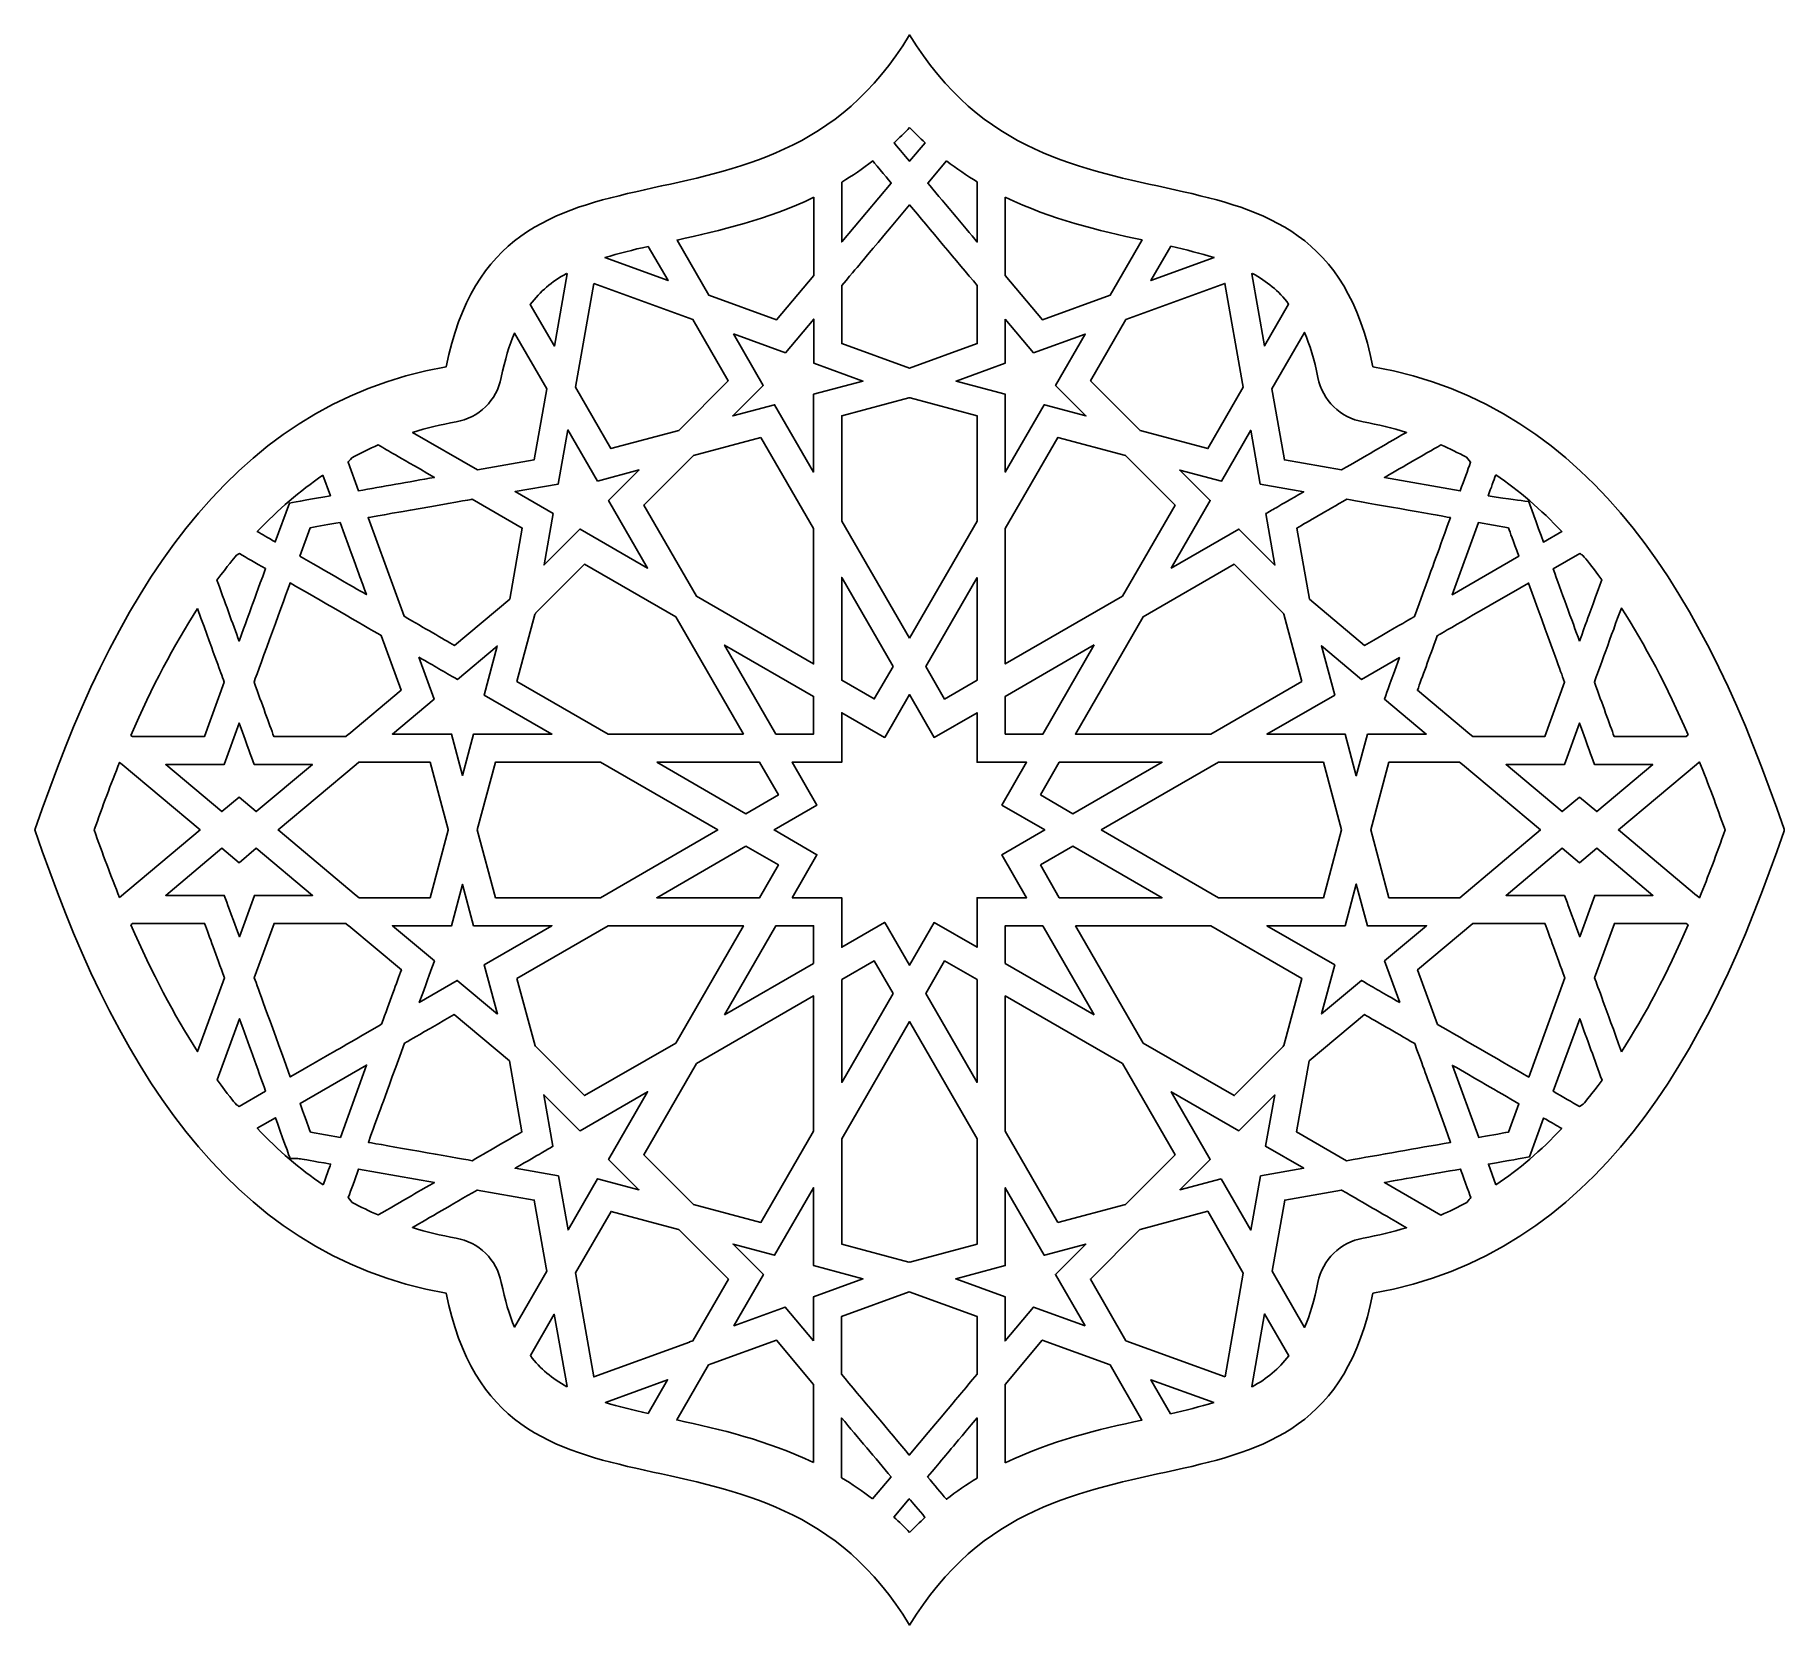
# Model space of a CAD drawing. Header units: millimetres. Extents: x -54 to 54, y -49 to 49.
import ezdxf

# ---------------------------------------------------------------- set-up
doc = ezdxf.new("R2010")
doc.units = ezdxf.units.MM
doc.header["$MEASUREMENT"] = 0
doc.layers.add('layer 1', color=7, linetype='Continuous')

msp = doc.modelspace()

# ---------------------------------------------------------------- linework, layer by layer
at = {"layer": 'layer 1', "color": 250}
for points, knots in [([(53.7281, 0.0614), (53.7281, 0.0614), (53.7281, 0.1502), (53.7281, 0.1502), (53.7281, 0.1502), (49.0676, 13.9647), (42.0912, 26.1551), (28.4964, 28.5397), (28.4964, 28.5397), (25.2586, 44.8183), (8.7958, 34.423), (0.0625, 48.8946), (0.0625, 48.8946), (-8.6744, 34.423), (-25.1375, 44.8183), (-28.3752, 28.5397), (-28.3752, 28.5397), (-41.9845, 26.1525), (-48.9615, 13.9386), (-53.6222, 0.1058), (-53.6222, 0.1058), (-48.9615, -13.7269), (-41.9845, -25.9408), (-28.3752, -28.3281), (-28.3752, -28.3281), (-25.1375, -44.6067), (-8.6744, -34.2117), (0.0625, -48.6834), (0.0625, -48.6834), (8.7958, -34.2117), (25.2586, -44.6067), (28.4964, -28.3281), (28.4964, -28.3281), (42.0912, -25.9434), (49.0676, -13.753), (53.7281, 0.0614)], [0, 0, 0, 0, 0.1, 0.1, 0.1, 0.1, 0.2, 0.2, 0.2, 0.2, 0.3, 0.3, 0.3, 0.3, 0.4, 0.4, 0.4, 0.4, 0.5, 0.5, 0.5, 0.5, 0.6, 0.6, 0.6, 0.6, 0.7, 0.7, 0.7, 0.7, 0.8, 0.8, 0.8, 0.8, 1, 1, 1, 1]), ([(0.0621, 43.2181), (0.3733, 42.8896), (0.6897, 42.5799), (1.0097, 42.2843), (1.0097, 42.2843), (1.0097, 42.2843), (0.0533, 41.1455), (0.0533, 41.1455), (0.0533, 41.1455), (-0.3062, 41.5741), (-0.4759, 41.7766), (-0.8946, 42.2762), (-0.8946, 42.2762), (-0.5715, 42.5743), (-0.2522, 42.8868), (0.0621, 43.2181)], [0, 0, 0, 0, 0.2, 0.2, 0.2, 0.2, 0.4, 0.4, 0.4, 0.4, 0.6, 0.6, 0.6, 0.6, 1, 1, 1, 1]), ([(-4.1031, 39.8692), (-3.4628, 40.2555), (-2.8296, 40.6848), (-2.2077, 41.1656), (-2.2077, 41.1656), (-1.9695, 40.882), (-1.1056, 39.8508), (-1.07, 39.8081), (-1.07, 39.8081), (-1.07, 39.8081), (-1.0707, 39.8071), (-1.0707, 39.8071), (-1.0707, 39.8071), (-1.0707, 39.8071), (-1.0703, 39.8067), (-1.0703, 39.8067), (-1.0703, 39.8067), (-1.0703, 39.8067), (-4.1031, 36.1904), (-4.1031, 36.1904), (-4.1031, 36.1904), (-4.1031, 36.1904), (-4.1031, 39.8692), (-4.1031, 39.8692)], [0, 0, 0, 0, 0.14285714, 0.14285714, 0.14285714, 0.14285714, 0.28571429, 0.28571429, 0.28571429, 0.28571429, 0.42857143, 0.42857143, 0.42857143, 0.42857143, 0.57142857, 0.57142857, 0.57142857, 0.57142857, 0.71428571, 0.71428571, 0.71428571, 0.71428571, 1, 1, 1, 1]), ([(2.3224, 41.173), (2.9422, 40.6929), (3.5737, 40.2639), (4.2122, 39.878), (4.2122, 39.878), (4.2122, 38.5967), (4.2122, 36.6176), (4.2122, 36.1886), (4.2122, 36.1886), (3.4632, 37.0815), (1.9304, 38.9093), (1.1755, 39.8074), (1.1755, 39.8074), (1.1755, 39.8074), (2.3224, 41.173), (2.3224, 41.173)], [0, 0, 0, 0, 0.2, 0.2, 0.2, 0.2, 0.4, 0.4, 0.4, 0.4, 0.6, 0.6, 0.6, 0.6, 1, 1, 1, 1]), ([(-5.8229, 38.9361), (-5.8229, 38.9361), (-5.8229, 34.1397), (-5.8229, 34.1397), (-5.8229, 34.1397), (-5.8229, 34.1397), (-8.1068, 31.418), (-8.1068, 31.418), (-8.1068, 31.418), (-8.1068, 31.418), (-12.2664, 32.9304), (-12.2664, 32.9304), (-12.2664, 32.9304), (-12.2664, 32.9304), (-14.2166, 36.3121), (-14.2166, 36.3121), (-14.2166, 36.3121), (-11.582, 36.8885), (-8.6691, 37.5574), (-5.8229, 38.9361)], [0, 0, 0, 0, 0.16666667, 0.16666667, 0.16666667, 0.16666667, 0.33333333, 0.33333333, 0.33333333, 0.33333333, 0.5, 0.5, 0.5, 0.5, 0.66666667, 0.66666667, 0.66666667, 0.66666667, 1, 1, 1, 1]), ([(5.932, 38.9435), (8.7771, 37.5624), (11.69, 36.8917), (14.3253, 36.3153), (14.3253, 36.3153), (14.3253, 36.3153), (12.3734, 32.9304), (12.3734, 32.9304), (12.3734, 32.9304), (12.3734, 32.9304), (8.2137, 31.418), (8.2137, 31.418), (8.2137, 31.418), (8.2137, 31.418), (5.932, 34.1376), (5.932, 34.1376), (5.932, 34.1376), (5.932, 34.6978), (5.932, 37.1912), (5.932, 38.9435)], [0, 0, 0, 0, 0.16666667, 0.16666667, 0.16666667, 0.16666667, 0.33333333, 0.33333333, 0.33333333, 0.33333333, 0.5, 0.5, 0.5, 0.5, 0.66666667, 0.66666667, 0.66666667, 0.66666667, 1, 1, 1, 1]), ([(-4.1031, 33.5139), (-2.5537, 35.3614), (-3.4974, 34.2364), (0.0529, 38.4697), (0.0529, 38.4697), (1.3042, 36.9799), (2.9482, 35.0195), (4.2122, 33.5118), (4.2122, 33.5118), (4.2122, 33.5118), (4.2122, 29.9614), (4.2122, 29.9614), (4.2122, 29.9614), (4.2122, 29.9614), (0.0547, 28.4473), (0.0547, 28.4473), (0.0547, 28.4473), (0.0547, 28.4473), (-4.1031, 29.9614), (-4.1031, 29.9614), (-4.1031, 29.9614), (-4.1031, 30.2722), (-4.1031, 32.8623), (-4.1031, 33.5139)], [0, 0, 0, 0, 0.14285714, 0.14285714, 0.14285714, 0.14285714, 0.28571429, 0.28571429, 0.28571429, 0.28571429, 0.42857143, 0.42857143, 0.42857143, 0.42857143, 0.57142857, 0.57142857, 0.57142857, 0.57142857, 0.71428571, 0.71428571, 0.71428571, 0.71428571, 1, 1, 1, 1]), ([(-15.9776, 35.9233), (-15.9776, 35.9233), (-14.7651, 33.8208), (-14.7651, 33.8208), (-14.7651, 33.8208), (-14.7651, 33.8208), (-18.6385, 35.2301), (-18.6385, 35.2301), (-18.6385, 35.2301), (-17.8131, 35.4884), (-16.9227, 35.7089), (-15.9776, 35.9233)], [0, 0, 0, 0, 0.25, 0.25, 0.25, 0.25, 0.5, 0.5, 0.5, 0.5, 1, 1, 1, 1]), ([(16.0863, 35.9265), (17.0325, 35.7117), (17.9243, 35.4912), (18.7505, 35.2333), (18.7505, 35.2333), (18.7505, 35.2333), (14.8728, 33.8222), (14.8728, 33.8222), (14.8728, 33.8222), (14.8728, 33.8222), (16.0863, 35.9265), (16.0863, 35.9265)], [0, 0, 0, 0, 0.25, 0.25, 0.25, 0.25, 0.5, 0.5, 0.5, 0.5, 1, 1, 1, 1]), ([(-20.9954, 34.2575), (-20.9954, 34.2575), (-20.9608, 34.2448), (-20.9608, 34.2448), (-20.9608, 34.2448), (-20.9608, 34.2448), (-21.7449, 29.8009), (-21.7449, 29.8009), (-21.7449, 29.8009), (-21.7449, 29.8009), (-23.2196, 32.3529), (-23.2196, 32.3529), (-23.2196, 32.3529), (-22.6122, 33.1717), (-21.898, 33.7569), (-20.9954, 34.2575)], [0, 0, 0, 0, 0.2, 0.2, 0.2, 0.2, 0.4, 0.4, 0.4, 0.4, 0.6, 0.6, 0.6, 0.6, 1, 1, 1, 1]), ([(-19.3198, 33.6479), (-19.3198, 33.6479), (-13.2422, 31.4367), (-13.2422, 31.4367), (-13.2422, 31.4367), (-13.2422, 31.4367), (-11.0705, 27.675), (-11.0705, 27.675), (-11.0705, 27.675), (-11.0705, 27.675), (-14.1143, 24.632), (-14.1143, 24.632), (-14.1143, 24.632), (-14.1143, 24.632), (-18.2717, 23.5176), (-18.2717, 23.5176), (-18.2717, 23.5176), (-18.2717, 23.5176), (-20.4433, 27.2792), (-20.4433, 27.2792), (-20.4433, 27.2792), (-20.4433, 27.2792), (-19.3198, 33.6479), (-19.3198, 33.6479)], [0, 0, 0, 0, 0.14285714, 0.14285714, 0.14285714, 0.14285714, 0.28571429, 0.28571429, 0.28571429, 0.28571429, 0.42857143, 0.42857143, 0.42857143, 0.42857143, 0.57142857, 0.57142857, 0.57142857, 0.57142857, 0.71428571, 0.71428571, 0.71428571, 0.71428571, 1, 1, 1, 1]), ([(20.4985, 27.5008), (20.4985, 27.5008), (20.4968, 27.4972), (20.4968, 27.4972), (20.4968, 27.4972), (20.4968, 27.4972), (20.5366, 27.2729), (20.5366, 27.2729), (20.5366, 27.2729), (20.5366, 27.2729), (18.3667, 23.5144), (18.3667, 23.5144), (18.3667, 23.5144), (18.3667, 23.5144), (14.2103, 24.6288), (14.2103, 24.6288), (14.2103, 24.6288), (14.2103, 24.6288), (14.2099, 24.6292), (14.2099, 24.6292), (14.2099, 24.6292), (14.2099, 24.6292), (14.2092, 24.6292), (14.2092, 24.6292), (14.2092, 24.6292), (14.2092, 24.6292), (11.1654, 27.6722), (11.1654, 27.6722), (11.1654, 27.6722), (11.1654, 27.6722), (13.3371, 31.4335), (13.3371, 31.4335), (13.3371, 31.4335), (13.3371, 31.4335), (19.4148, 33.6448), (19.4148, 33.6448), (19.4148, 33.6448), (19.4148, 33.6448), (20.4985, 27.5008), (20.4985, 27.5008)], [0, 0, 0, 0, 0.09090909, 0.09090909, 0.09090909, 0.09090909, 0.18181818, 0.18181818, 0.18181818, 0.18181818, 0.27272727, 0.27272727, 0.27272727, 0.27272727, 0.36363636, 0.36363636, 0.36363636, 0.36363636, 0.45454545, 0.45454545, 0.45454545, 0.45454545, 0.54545455, 0.54545455, 0.54545455, 0.54545455, 0.63636364, 0.63636364, 0.63636364, 0.63636364, 0.72727273, 0.72727273, 0.72727273, 0.72727273, 0.81818182, 0.81818182, 0.81818182, 0.81818182, 1, 1, 1, 1]), ([(21.1095, 34.2614), (21.9887, 33.7749), (22.7059, 33.1995), (23.3193, 32.3818), (23.3193, 32.3818), (23.3193, 32.3818), (21.8366, 29.8161), (21.8366, 29.8161), (21.8366, 29.8161), (21.8366, 29.8161), (21.0559, 34.242), (21.0559, 34.242), (21.0559, 34.242), (21.0559, 34.242), (21.1095, 34.2614), (21.1095, 34.2614)], [0, 0, 0, 0, 0.2, 0.2, 0.2, 0.2, 0.4, 0.4, 0.4, 0.4, 0.6, 0.6, 0.6, 0.6, 1, 1, 1, 1]), ([(-10.7424, 30.5463), (-10.7424, 30.5463), (-7.5632, 29.3903), (-7.5632, 29.3903), (-7.5632, 29.3903), (-7.5632, 29.3903), (-5.8229, 31.4642), (-5.8229, 31.4642), (-5.8229, 31.4642), (-5.8229, 31.1256), (-5.8229, 29.0964), (-5.8229, 28.7574), (-5.8229, 28.7574), (-5.8229, 28.7574), (-2.8067, 27.6592), (-2.8067, 27.6592), (-2.8067, 27.6592), (-2.8067, 27.6592), (-5.836, 26.8478), (-5.836, 26.8478), (-5.836, 26.8478), (-5.836, 26.8478), (-5.836, 22.0669), (-5.836, 22.0669), (-5.836, 22.0669), (-5.836, 22.0669), (-8.2253, 26.2054), (-8.2253, 26.2054), (-8.2253, 26.2054), (-8.2253, 26.2054), (-8.2257, 26.2054), (-8.2257, 26.2054), (-8.2257, 26.2054), (-8.2257, 26.2054), (-8.2257, 26.2054), (-8.2257, 26.2054), (-8.2257, 26.2054), (-8.2257, 26.2054), (-8.2359, 26.2026), (-8.2359, 26.2026), (-8.2359, 26.2026), (-8.2359, 26.2026), (-8.2373, 26.205), (-8.2373, 26.205), (-8.2373, 26.205), (-8.2373, 26.205), (-10.795, 25.5192), (-10.795, 25.5192), (-10.795, 25.5192), (-10.795, 25.5192), (-8.921, 27.3921), (-8.921, 27.3921), (-8.921, 27.3921), (-8.921, 27.3921), (-10.7424, 30.5463), (-10.7424, 30.5463)], [0, 0, 0, 0, 0.06666667, 0.06666667, 0.06666667, 0.06666667, 0.13333333, 0.13333333, 0.13333333, 0.13333333, 0.2, 0.2, 0.2, 0.2, 0.26666667, 0.26666667, 0.26666667, 0.26666667, 0.33333333, 0.33333333, 0.33333333, 0.33333333, 0.4, 0.4, 0.4, 0.4, 0.46666667, 0.46666667, 0.46666667, 0.46666667, 0.53333333, 0.53333333, 0.53333333, 0.53333333, 0.6, 0.6, 0.6, 0.6, 0.66666667, 0.66666667, 0.66666667, 0.66666667, 0.73333333, 0.73333333, 0.73333333, 0.73333333, 0.8, 0.8, 0.8, 0.8, 0.86666667, 0.86666667, 0.86666667, 0.86666667, 1, 1, 1, 1]), ([(5.932, 31.4621), (5.932, 31.4621), (7.6701, 29.3903), (7.6701, 29.3903), (7.6701, 29.3903), (7.6701, 29.3903), (10.8363, 30.5417), (10.8363, 30.5417), (10.8363, 30.5417), (10.8363, 30.5417), (9.016, 27.3889), (9.016, 27.3889), (9.016, 27.3889), (9.016, 27.3889), (10.885, 25.521), (10.885, 25.521), (10.885, 25.521), (10.885, 25.521), (8.3326, 26.2054), (8.3326, 26.2054), (8.3326, 26.2054), (8.3326, 26.2054), (8.3326, 26.2054), (8.3326, 26.2054), (8.3326, 26.2054), (8.3326, 26.2054), (8.3319, 26.2054), (8.3319, 26.2054), (8.3319, 26.2054), (8.3319, 26.2054), (8.3302, 26.2026), (8.3302, 26.2026), (8.3302, 26.2026), (8.3302, 26.2026), (8.3203, 26.205), (8.3203, 26.205), (8.3203, 26.205), (8.3203, 26.205), (5.9313, 22.0666), (5.9313, 22.0666), (5.9313, 22.0666), (5.9313, 22.0666), (5.9313, 26.8481), (5.9313, 26.8481), (5.9313, 26.8481), (5.9313, 26.8481), (2.9108, 27.6571), (2.9108, 27.6571), (2.9108, 27.6571), (2.9108, 27.6571), (5.932, 28.7574), (5.932, 28.7574), (5.932, 28.7574), (5.932, 29.0939), (5.932, 31.1227), (5.932, 31.4621)], [0, 0, 0, 0, 0.06666667, 0.06666667, 0.06666667, 0.06666667, 0.13333333, 0.13333333, 0.13333333, 0.13333333, 0.2, 0.2, 0.2, 0.2, 0.26666667, 0.26666667, 0.26666667, 0.26666667, 0.33333333, 0.33333333, 0.33333333, 0.33333333, 0.4, 0.4, 0.4, 0.4, 0.46666667, 0.46666667, 0.46666667, 0.46666667, 0.53333333, 0.53333333, 0.53333333, 0.53333333, 0.6, 0.6, 0.6, 0.6, 0.66666667, 0.66666667, 0.66666667, 0.66666667, 0.73333333, 0.73333333, 0.73333333, 0.73333333, 0.8, 0.8, 0.8, 0.8, 0.86666667, 0.86666667, 0.86666667, 0.86666667, 1, 1, 1, 1]), ([(-27.7809, 25.1516), (-26.3825, 25.3968), (-25.2786, 26.4763), (-25.0016, 27.8687), (-25.0016, 27.8687), (-24.7837, 28.9645), (-24.5073, 29.8619), (-24.1956, 30.6045), (-24.1956, 30.6045), (-24.1956, 30.6045), (-22.2162, 27.1797), (-22.2162, 27.1797), (-22.2162, 27.1797), (-22.2162, 27.1797), (-22.9858, 22.8222), (-22.9858, 22.8222), (-22.9858, 22.8222), (-22.9858, 22.8222), (-26.4682, 22.2073), (-26.4682, 22.2073), (-26.4682, 22.2073), (-26.4682, 22.2073), (-30.449, 24.5064), (-30.449, 24.5064), (-30.449, 24.5064), (-29.5842, 24.7731), (-28.6968, 24.9911), (-27.7809, 25.1516)], [0, 0, 0, 0, 0.125, 0.125, 0.125, 0.125, 0.25, 0.25, 0.25, 0.25, 0.375, 0.375, 0.375, 0.375, 0.5, 0.5, 0.5, 0.5, 0.625, 0.625, 0.625, 0.625, 0.75, 0.75, 0.75, 0.75, 1, 1, 1, 1]), ([(25.1227, 27.8687), (25.3997, 26.4763), (26.5039, 25.3968), (27.9019, 25.1516), (27.9019, 25.1516), (28.8146, 24.9918), (29.6986, 24.7745), (30.5605, 24.5092), (30.5605, 24.5092), (29.028, 23.6248), (28.0833, 23.0798), (26.5702, 22.2052), (26.5702, 22.2052), (26.5702, 22.2052), (23.0689, 22.8222), (23.0689, 22.8222), (23.0689, 22.8222), (23.0689, 22.8222), (22.339, 26.9547), (22.339, 26.9547), (22.339, 26.9547), (22.339, 26.9547), (22.3407, 26.9582), (22.3407, 26.9582), (22.3407, 26.9582), (22.3407, 26.9582), (22.3012, 27.1829), (22.3012, 27.1829), (22.3012, 27.1829), (22.3012, 27.1829), (24.3004, 30.6426), (24.3004, 30.6426), (24.3004, 30.6426), (24.6186, 29.8926), (24.9012, 28.9831), (25.1227, 27.8687)], [0, 0, 0, 0, 0.1, 0.1, 0.1, 0.1, 0.2, 0.2, 0.2, 0.2, 0.3, 0.3, 0.3, 0.3, 0.4, 0.4, 0.4, 0.4, 0.5, 0.5, 0.5, 0.5, 0.6, 0.6, 0.6, 0.6, 0.7, 0.7, 0.7, 0.7, 0.8, 0.8, 0.8, 0.8, 1, 1, 1, 1]), ([(0.0476, 11.8752), (0.0476, 11.8752), (-4.1038, 19.0666), (-4.1038, 19.0666), (-4.1038, 19.0666), (-4.1038, 19.0666), (-4.1038, 25.5287), (-4.1038, 25.5287), (-4.1038, 25.5287), (-4.1038, 25.5287), (0.0148, 26.6315), (0.0148, 26.6315), (0.0148, 26.6315), (0.0148, 26.6315), (0.0547, 26.6171), (0.0547, 26.6171), (0.0547, 26.6171), (0.0547, 26.6171), (0.0879, 26.6291), (0.0879, 26.6291), (0.0879, 26.6291), (0.0879, 26.6291), (4.1991, 25.5284), (4.1991, 25.5284), (4.1991, 25.5284), (4.1991, 25.5284), (4.1991, 19.0662), (4.1991, 19.0662), (4.1991, 19.0662), (4.1991, 19.0662), (0.0476, 11.8752), (0.0476, 11.8752)], [0, 0, 0, 0, 0.11111111, 0.11111111, 0.11111111, 0.11111111, 0.22222222, 0.22222222, 0.22222222, 0.22222222, 0.33333333, 0.33333333, 0.33333333, 0.33333333, 0.44444444, 0.44444444, 0.44444444, 0.44444444, 0.55555556, 0.55555556, 0.55555556, 0.55555556, 0.66666667, 0.66666667, 0.66666667, 0.66666667, 0.77777778, 0.77777778, 0.77777778, 0.77777778, 1, 1, 1, 1]), ([(-34.1823, 22.9415), (-33.6492, 23.2297), (-33.1068, 23.496), (-32.5524, 23.7349), (-32.5524, 23.7349), (-31.7406, 23.2664), (-31.7205, 23.2547), (-29.1034, 21.7431), (-29.1034, 21.7431), (-30.6752, 21.4665), (-32.3078, 21.1786), (-33.7702, 20.9201), (-33.7702, 20.9201), (-33.7702, 20.9201), (-34.4075, 22.673), (-34.4075, 22.673), (-34.4075, 22.673), (-34.3709, 22.7168), (-34.288, 22.8152), (-34.1823, 22.9415)], [0, 0, 0, 0, 0.16666667, 0.16666667, 0.16666667, 0.16666667, 0.33333333, 0.33333333, 0.33333333, 0.33333333, 0.5, 0.5, 0.5, 0.5, 0.66666667, 0.66666667, 0.66666667, 0.66666667, 1, 1, 1, 1]), ([(-19.1012, 21.5145), (-19.1012, 21.5145), (-16.5445, 22.2003), (-16.5445, 22.2003), (-16.5445, 22.2003), (-16.5445, 22.2003), (-18.4183, 20.3277), (-18.4183, 20.3277), (-18.4183, 20.3277), (-18.4183, 20.3277), (-16.0231, 16.1787), (-16.0231, 16.1787), (-16.0231, 16.1787), (-16.0231, 16.1787), (-20.1645, 18.5695), (-20.1645, 18.5695), (-20.1645, 18.5695), (-20.1645, 18.5695), (-20.1648, 18.5695), (-20.1648, 18.5695), (-20.1648, 18.5695), (-20.1648, 18.5695), (-20.1651, 18.5695), (-20.1651, 18.5695), (-20.1651, 18.5695), (-20.1651, 18.5695), (-20.1698, 18.5649), (-20.1698, 18.5649), (-20.1698, 18.5649), (-20.1698, 18.5649), (-20.1769, 18.5691), (-20.1769, 18.5691), (-20.1769, 18.5691), (-20.1769, 18.5691), (-22.3719, 16.3728), (-22.3719, 16.3728), (-22.3719, 16.3728), (-22.3719, 16.3728), (-21.8168, 19.5227), (-21.8168, 19.5227), (-21.8168, 19.5227), (-21.8168, 19.5227), (-24.1508, 20.87), (-24.1508, 20.87), (-24.1508, 20.87), (-24.1508, 20.87), (-21.5015, 21.3374), (-21.5015, 21.3374), (-21.5015, 21.3374), (-21.5015, 21.3374), (-20.9153, 24.6567), (-20.9153, 24.6567), (-20.9153, 24.6567), (-20.9153, 24.6567), (-19.1012, 21.5145), (-19.1012, 21.5145)], [0, 0, 0, 0, 0.06666667, 0.06666667, 0.06666667, 0.06666667, 0.13333333, 0.13333333, 0.13333333, 0.13333333, 0.2, 0.2, 0.2, 0.2, 0.26666667, 0.26666667, 0.26666667, 0.26666667, 0.33333333, 0.33333333, 0.33333333, 0.33333333, 0.4, 0.4, 0.4, 0.4, 0.46666667, 0.46666667, 0.46666667, 0.46666667, 0.53333333, 0.53333333, 0.53333333, 0.53333333, 0.6, 0.6, 0.6, 0.6, 0.66666667, 0.66666667, 0.66666667, 0.66666667, 0.73333333, 0.73333333, 0.73333333, 0.73333333, 0.8, 0.8, 0.8, 0.8, 0.86666667, 0.86666667, 0.86666667, 0.86666667, 1, 1, 1, 1]), ([(-9.0653, 24.1995), (-9.0653, 24.1995), (-5.836, 18.6051), (-5.836, 18.6051), (-5.836, 18.6051), (-5.836, 18.6051), (-5.836, 10.2979), (-5.836, 10.2979), (-5.836, 10.2979), (-5.836, 10.2979), (-13.0259, 14.4487), (-13.0259, 14.4487), (-13.0259, 14.4487), (-13.0259, 14.4487), (-16.2567, 20.0448), (-16.2567, 20.0448), (-16.2567, 20.0448), (-16.2567, 20.0448), (-13.2126, 23.0872), (-13.2126, 23.0872), (-13.2126, 23.0872), (-13.2126, 23.0872), (-9.0653, 24.1995), (-9.0653, 24.1995)], [0, 0, 0, 0, 0.14285714, 0.14285714, 0.14285714, 0.14285714, 0.28571429, 0.28571429, 0.28571429, 0.28571429, 0.42857143, 0.42857143, 0.42857143, 0.42857143, 0.57142857, 0.57142857, 0.57142857, 0.57142857, 0.71428571, 0.71428571, 0.71428571, 0.71428571, 1, 1, 1, 1]), ([(13.1212, 14.448), (13.1212, 14.448), (5.9313, 10.2972), (5.9313, 10.2972), (5.9313, 10.2972), (5.9313, 10.2972), (5.9313, 18.6055), (5.9313, 18.6055), (5.9313, 18.6055), (5.9313, 18.6055), (9.1603, 24.1991), (9.1603, 24.1991), (9.1603, 24.1991), (9.1603, 24.1991), (13.3075, 23.0868), (13.3075, 23.0868), (13.3075, 23.0868), (13.3075, 23.0868), (16.352, 20.0441), (16.352, 20.0441), (16.352, 20.0441), (16.352, 20.0441), (13.1212, 14.448), (13.1212, 14.448)], [0, 0, 0, 0, 0.14285714, 0.14285714, 0.14285714, 0.14285714, 0.28571429, 0.28571429, 0.28571429, 0.28571429, 0.42857143, 0.42857143, 0.42857143, 0.42857143, 0.57142857, 0.57142857, 0.57142857, 0.57142857, 0.71428571, 0.71428571, 0.71428571, 0.71428571, 1, 1, 1, 1]), ([(21.5844, 21.3377), (21.5844, 21.3377), (24.2524, 20.8675), (24.2524, 20.8675), (24.2524, 20.8675), (22.5545, 19.8871), (22.4709, 19.8388), (21.9238, 19.522), (21.9238, 19.522), (21.9238, 19.522), (22.4808, 16.3593), (22.4808, 16.3593), (22.4808, 16.3593), (22.4808, 16.3593), (20.272, 18.5695), (20.272, 18.5695), (20.272, 18.5695), (20.272, 18.5695), (20.2717, 18.5695), (20.2717, 18.5695), (20.2717, 18.5695), (20.2717, 18.5695), (20.2713, 18.5695), (20.2713, 18.5695), (20.2713, 18.5695), (20.2713, 18.5695), (20.2636, 18.5653), (20.2636, 18.5653), (20.2636, 18.5653), (20.2636, 18.5653), (20.2597, 18.5691), (20.2597, 18.5691), (20.2597, 18.5691), (20.2597, 18.5691), (16.1174, 16.1777), (16.1174, 16.1777), (16.1174, 16.1777), (16.1174, 16.1777), (18.5134, 20.3281), (18.5134, 20.3281), (18.5134, 20.3281), (18.5134, 20.3281), (16.6448, 22.1954), (16.6448, 22.1954), (16.6448, 22.1954), (16.6448, 22.1954), (19.1961, 21.5113), (19.1961, 21.5113), (19.1961, 21.5113), (19.1961, 21.5113), (21.0016, 24.6387), (21.0016, 24.6387), (21.0016, 24.6387), (21.0016, 24.6387), (21.5844, 21.3377), (21.5844, 21.3377)], [0, 0, 0, 0, 0.06666667, 0.06666667, 0.06666667, 0.06666667, 0.13333333, 0.13333333, 0.13333333, 0.13333333, 0.2, 0.2, 0.2, 0.2, 0.26666667, 0.26666667, 0.26666667, 0.26666667, 0.33333333, 0.33333333, 0.33333333, 0.33333333, 0.4, 0.4, 0.4, 0.4, 0.46666667, 0.46666667, 0.46666667, 0.46666667, 0.53333333, 0.53333333, 0.53333333, 0.53333333, 0.6, 0.6, 0.6, 0.6, 0.66666667, 0.66666667, 0.66666667, 0.66666667, 0.73333333, 0.73333333, 0.73333333, 0.73333333, 0.8, 0.8, 0.8, 0.8, 0.86666667, 0.86666667, 0.86666667, 0.86666667, 1, 1, 1, 1]), ([(34.2346, 22.9778), (34.2346, 22.9778), (34.4904, 22.673), (34.4904, 22.673), (34.4904, 22.673), (34.3094, 22.1752), (34.0925, 21.5801), (33.8519, 20.9197), (33.8519, 20.9197), (33.8519, 20.9197), (29.2037, 21.7406), (29.2037, 21.7406), (29.2037, 21.7406), (29.8909, 22.1371), (31.6996, 23.181), (32.6655, 23.7384), (32.6655, 23.7384), (33.1989, 23.5084), (33.721, 23.253), (34.2346, 22.9778)], [0, 0, 0, 0, 0.16666667, 0.16666667, 0.16666667, 0.16666667, 0.33333333, 0.33333333, 0.33333333, 0.33333333, 0.5, 0.5, 0.5, 0.5, 0.66666667, 0.66666667, 0.66666667, 0.66666667, 1, 1, 1, 1]), ([(-35.9464, 21.8726), (-35.9464, 21.8726), (-35.49, 20.617), (-35.49, 20.617), (-35.49, 20.617), (-36.7699, 20.3923), (-37.503, 20.2621), (-38.0081, 20.1722), (-38.0081, 20.1722), (-38.0081, 20.1722), (-38.8761, 17.7853), (-38.8761, 17.7853), (-38.8761, 17.7853), (-39.3244, 18.0442), (-39.6839, 18.252), (-39.9762, 18.4206), (-39.9762, 18.4206), (-38.7051, 19.7668), (-37.3644, 20.9158), (-35.9464, 21.8726)], [0, 0, 0, 0, 0.16666667, 0.16666667, 0.16666667, 0.16666667, 0.33333333, 0.33333333, 0.33333333, 0.33333333, 0.5, 0.5, 0.5, 0.5, 0.66666667, 0.66666667, 0.66666667, 0.66666667, 1, 1, 1, 1]), ([(36.0366, 21.893), (37.4643, 20.9335), (38.8137, 19.7795), (40.0922, 18.4256), (40.0922, 18.4256), (40.0922, 18.4256), (38.9619, 17.7736), (38.9619, 17.7736), (38.9619, 17.7736), (38.5953, 18.7822), (38.0545, 20.272), (38.0545, 20.272), (38.0545, 20.272), (37.4237, 20.3316), (36.9757, 20.3898), (35.5717, 20.6163), (35.5717, 20.6163), (35.7519, 21.1102), (35.9079, 21.5381), (36.0366, 21.893)], [0, 0, 0, 0, 0.16666667, 0.16666667, 0.16666667, 0.16666667, 0.33333333, 0.33333333, 0.33333333, 0.33333333, 0.5, 0.5, 0.5, 0.5, 0.66666667, 0.66666667, 0.66666667, 0.66666667, 1, 1, 1, 1]), ([(-24.4872, 14.2783), (-24.4872, 14.2783), (-27.8771, 11.4353), (-27.8771, 11.4353), (-27.8771, 11.4353), (-28.5899, 11.847), (-29.6912, 12.4827), (-30.9672, 13.2182), (-30.9672, 13.2182), (-30.9672, 13.2182), (-33.1734, 19.2789), (-33.1734, 19.2789), (-33.1734, 19.2789), (-33.1687, 19.28), (-26.7904, 20.405), (-26.7856, 20.405), (-26.7856, 20.405), (-26.7856, 20.405), (-23.7195, 18.6351), (-23.7195, 18.6351), (-23.7195, 18.6351), (-23.7195, 18.6351), (-24.4872, 14.2783), (-24.4872, 14.2783)], [0, 0, 0, 0, 0.14285714, 0.14285714, 0.14285714, 0.14285714, 0.28571429, 0.28571429, 0.28571429, 0.28571429, 0.42857143, 0.42857143, 0.42857143, 0.42857143, 0.57142857, 0.57142857, 0.57142857, 0.57142857, 0.71428571, 0.71428571, 0.71428571, 0.71428571, 1, 1, 1, 1]), ([(33.2543, 19.2786), (32.1342, 16.2002), (32.6764, 17.6904), (31.0427, 13.2013), (31.0427, 13.2013), (30.8279, 13.0757), (31.2371, 13.3124), (27.9838, 11.4353), (27.9838, 11.4353), (27.9838, 11.4353), (24.5939, 14.2783), (24.5939, 14.2783), (24.5939, 14.2783), (24.5939, 14.2783), (23.8263, 18.6355), (23.8263, 18.6355), (23.8263, 18.6355), (24.5336, 19.044), (25.6244, 19.6737), (26.888, 20.4029), (26.888, 20.4029), (27.9231, 20.2201), (32.4478, 19.4211), (33.2536, 19.2789), (33.2536, 19.2789), (33.2536, 19.2789), (33.2536, 19.2786), (33.2536, 19.2786), (33.2536, 19.2786), (33.2536, 19.2786), (33.2543, 19.2786), (33.2543, 19.2786)], [0, 0, 0, 0, 0.11111111, 0.11111111, 0.11111111, 0.11111111, 0.22222222, 0.22222222, 0.22222222, 0.22222222, 0.33333333, 0.33333333, 0.33333333, 0.33333333, 0.44444444, 0.44444444, 0.44444444, 0.44444444, 0.55555556, 0.55555556, 0.55555556, 0.55555556, 0.66666667, 0.66666667, 0.66666667, 0.66666667, 0.77777778, 0.77777778, 0.77777778, 0.77777778, 1, 1, 1, 1]), ([(-34.893, 18.9748), (-34.893, 18.9748), (-34.8929, 18.9748), (-34.8929, 18.9748), (-34.8929, 18.9748), (-33.3652, 14.7782), (-33.7295, 15.7787), (-33.2846, 14.5563), (-33.2846, 14.5563), (-33.5543, 14.7122), (-36.0985, 16.1812), (-37.3637, 16.9114), (-37.3637, 16.9114), (-37.3637, 16.9114), (-36.7309, 18.6521), (-36.7309, 18.6521), (-36.7309, 18.6521), (-36.2089, 18.7445), (-35.5855, 18.8542), (-34.8934, 18.9755), (-34.8934, 18.9755), (-34.8934, 18.9755), (-34.893, 18.9748), (-34.893, 18.9748)], [0, 0, 0, 0, 0.14285714, 0.14285714, 0.14285714, 0.14285714, 0.28571429, 0.28571429, 0.28571429, 0.28571429, 0.42857143, 0.42857143, 0.42857143, 0.42857143, 0.57142857, 0.57142857, 0.57142857, 0.57142857, 0.71428571, 0.71428571, 0.71428571, 0.71428571, 1, 1, 1, 1]), ([(36.8131, 18.6513), (36.9306, 18.3271), (37.0819, 17.9116), (37.4488, 16.9009), (37.4488, 16.9009), (37.4488, 16.9009), (37.4484, 16.9005), (37.4484, 16.9005), (37.4484, 16.9005), (37.4484, 16.9005), (37.4488, 16.9005), (37.4488, 16.9005), (37.4488, 16.9005), (37.4488, 16.9005), (33.3605, 14.5404), (33.3605, 14.5404), (33.3605, 14.5404), (33.3605, 14.5404), (34.9744, 18.9755), (34.9744, 18.9755), (34.9744, 18.9755), (34.9744, 18.9755), (36.8131, 18.6513), (36.8131, 18.6513)], [0, 0, 0, 0, 0.14285714, 0.14285714, 0.14285714, 0.14285714, 0.28571429, 0.28571429, 0.28571429, 0.28571429, 0.42857143, 0.42857143, 0.42857143, 0.42857143, 0.57142857, 0.57142857, 0.57142857, 0.57142857, 0.71428571, 0.71428571, 0.71428571, 0.71428571, 1, 1, 1, 1]), ([(-41.2526, 16.9718), (-41.2526, 16.9718), (-41.0797, 17.0716), (-41.0797, 17.0716), (-41.0797, 17.0716), (-40.6225, 16.8077), (-40.0776, 16.4931), (-39.4731, 16.1438), (-39.4731, 16.1438), (-40.4615, 13.4278), (-40.2279, 14.0695), (-41.0925, 11.6942), (-41.0925, 11.6942), (-41.4723, 12.7384), (-42.0048, 14.2014), (-42.4521, 15.4301), (-42.4521, 15.4301), (-41.747, 16.3953), (-41.4718, 16.7065), (-41.2526, 16.9718)], [0, 0, 0, 0, 0.16666667, 0.16666667, 0.16666667, 0.16666667, 0.33333333, 0.33333333, 0.33333333, 0.33333333, 0.5, 0.5, 0.5, 0.5, 0.66666667, 0.66666667, 0.66666667, 0.66666667, 1, 1, 1, 1]), ([(-10.1395, 5.9873), (-10.1395, 5.9873), (-18.4424, 5.9873), (-18.4424, 5.9873), (-18.4424, 5.9873), (-18.4424, 5.9873), (-24.0389, 9.2181), (-24.0389, 9.2181), (-24.0389, 9.2181), (-24.0389, 9.2181), (-22.9344, 13.336), (-22.9344, 13.336), (-22.9344, 13.336), (-22.9344, 13.336), (-22.9021, 13.3629), (-22.9021, 13.3629), (-22.9021, 13.3629), (-22.9021, 13.3629), (-22.8948, 13.4045), (-22.8948, 13.4045), (-22.8948, 13.4045), (-22.8948, 13.4045), (-19.886, 16.4154), (-19.886, 16.4154), (-19.886, 16.4154), (-19.886, 16.4154), (-14.297, 13.1889), (-14.297, 13.1889), (-14.297, 13.1889), (-14.297, 13.1889), (-10.1395, 5.9873), (-10.1395, 5.9873)], [0, 0, 0, 0, 0.11111111, 0.11111111, 0.11111111, 0.11111111, 0.22222222, 0.22222222, 0.22222222, 0.22222222, 0.33333333, 0.33333333, 0.33333333, 0.33333333, 0.44444444, 0.44444444, 0.44444444, 0.44444444, 0.55555556, 0.55555556, 0.55555556, 0.55555556, 0.66666667, 0.66666667, 0.66666667, 0.66666667, 0.77777778, 0.77777778, 0.77777778, 0.77777778, 1, 1, 1, 1]), ([(24.1339, 9.2177), (24.1339, 9.2177), (18.5385, 5.9873), (18.5385, 5.9873), (18.5385, 5.9873), (18.5385, 5.9873), (10.2345, 5.9873), (10.2345, 5.9873), (10.2345, 5.9873), (10.2345, 5.9873), (14.3923, 13.1896), (14.3923, 13.1896), (14.3923, 13.1896), (14.3923, 13.1896), (19.9803, 16.4154), (19.9803, 16.4154), (19.9803, 16.4154), (19.9803, 16.4154), (23.004, 13.39), (23.004, 13.39), (23.004, 13.39), (23.004, 13.39), (23.0089, 13.3629), (23.0089, 13.3629), (23.0089, 13.3629), (23.0089, 13.3629), (23.0262, 13.3487), (23.0262, 13.3487), (23.0262, 13.3487), (23.0262, 13.3487), (24.1339, 9.2177), (24.1339, 9.2177)], [0, 0, 0, 0, 0.11111111, 0.11111111, 0.11111111, 0.11111111, 0.22222222, 0.22222222, 0.22222222, 0.22222222, 0.33333333, 0.33333333, 0.33333333, 0.33333333, 0.44444444, 0.44444444, 0.44444444, 0.44444444, 0.55555556, 0.55555556, 0.55555556, 0.55555556, 0.66666667, 0.66666667, 0.66666667, 0.66666667, 0.77777778, 0.77777778, 0.77777778, 0.77777778, 1, 1, 1, 1]), ([(41.1738, 11.6942), (40.7183, 12.9466), (40.0431, 14.8022), (39.5588, 16.1322), (39.5588, 16.1322), (39.5588, 16.1322), (41.1865, 17.0716), (41.1865, 17.0716), (41.1865, 17.0716), (41.2503, 17.0349), (41.3198, 16.9947), (41.3869, 16.9559), (41.3869, 16.9559), (41.5953, 16.7033), (41.8557, 16.4101), (42.5468, 15.4668), (42.5468, 15.4668), (41.8388, 13.5213), (41.9576, 13.8483), (41.1738, 11.6942)], [0, 0, 0, 0, 0.16666667, 0.16666667, 0.16666667, 0.16666667, 0.33333333, 0.33333333, 0.33333333, 0.33333333, 0.5, 0.5, 0.5, 0.5, 0.66666667, 0.66666667, 0.66666667, 0.66666667, 1, 1, 1, 1]), ([(-32.3693, 12.0413), (-32.3693, 12.0413), (-32.369, 12.0413), (-32.369, 12.0413), (-32.369, 12.0413), (-32.369, 12.0413), (-31.1472, 8.6857), (-31.1472, 8.6857), (-31.1472, 8.6857), (-31.1472, 8.6857), (-34.3629, 5.9873), (-34.3629, 5.9873), (-34.3629, 5.9873), (-34.3629, 5.9873), (-34.3694, 5.9873), (-34.3694, 5.9873), (-34.3694, 5.9873), (-34.3694, 5.9873), (-34.5435, 5.8413), (-34.5435, 5.8413), (-34.5435, 5.8413), (-34.5435, 5.8413), (-38.9617, 5.8427), (-38.9617, 5.8427), (-38.9617, 5.8427), (-39.2418, 6.6132), (-39.675, 7.8017), (-40.1775, 9.1796), (-40.1775, 9.1796), (-39.8305, 10.1332), (-38.2434, 14.4939), (-37.9611, 15.2696), (-37.9611, 15.2696), (-37.9611, 15.2696), (-37.9609, 15.2696), (-37.9609, 15.2696), (-37.9609, 15.2696), (-37.9609, 15.2696), (-37.9605, 15.2703), (-37.9605, 15.2703), (-37.9605, 15.2703), (-36.2333, 14.2734), (-33.4237, 12.6506), (-32.3693, 12.0413)], [0, 0, 0, 0, 0.08333333, 0.08333333, 0.08333333, 0.08333333, 0.16666667, 0.16666667, 0.16666667, 0.16666667, 0.25, 0.25, 0.25, 0.25, 0.33333333, 0.33333333, 0.33333333, 0.33333333, 0.41666667, 0.41666667, 0.41666667, 0.41666667, 0.5, 0.5, 0.5, 0.5, 0.58333333, 0.58333333, 0.58333333, 0.58333333, 0.66666667, 0.66666667, 0.66666667, 0.66666667, 0.75, 0.75, 0.75, 0.75, 0.83333333, 0.83333333, 0.83333333, 0.83333333, 1, 1, 1, 1]), ([(-0.9514, 10.1445), (-0.9514, 10.1445), (-2.1061, 8.1449), (-2.1061, 8.1449), (-2.1061, 8.1449), (-2.1061, 8.1449), (-4.1038, 9.2978), (-4.1038, 9.2978), (-4.1038, 9.2978), (-4.1038, 9.2978), (-4.1038, 15.6051), (-4.1038, 15.6051), (-4.1038, 15.6051), (-4.1038, 15.6051), (-0.9514, 10.1445), (-0.9514, 10.1445)], [0, 0, 0, 0, 0.2, 0.2, 0.2, 0.2, 0.4, 0.4, 0.4, 0.4, 0.6, 0.6, 0.6, 0.6, 1, 1, 1, 1]), ([(4.1991, 15.6055), (4.1991, 15.6055), (4.1991, 9.2974), (4.1991, 9.2974), (4.1991, 9.2974), (4.1991, 9.2974), (2.2014, 8.1446), (2.2014, 8.1446), (2.2014, 8.1446), (2.2014, 8.1446), (1.0467, 10.1448), (1.0467, 10.1448), (1.0467, 10.1448), (1.0467, 10.1448), (4.1991, 15.6055), (4.1991, 15.6055)], [0, 0, 0, 0, 0.2, 0.2, 0.2, 0.2, 0.4, 0.4, 0.4, 0.4, 0.6, 0.6, 0.6, 0.6, 1, 1, 1, 1]), ([(40.2583, 9.1789), (40.2583, 9.1789), (40.2583, 9.1789), (40.2583, 9.1789), (40.2583, 9.1789), (40.2583, 9.1789), (39.0448, 5.8427), (39.0448, 5.8427), (39.0448, 5.8427), (39.0448, 5.8427), (34.6227, 5.8413), (34.6227, 5.8413), (34.6227, 5.8413), (34.6227, 5.8413), (34.4484, 5.9873), (34.4484, 5.9873), (34.4484, 5.9873), (34.4484, 5.9873), (34.446, 5.9873), (34.446, 5.9873), (34.446, 5.9873), (34.446, 5.9873), (31.2297, 8.6864), (31.2297, 8.6864), (31.2297, 8.6864), (31.5094, 9.4573), (31.9433, 10.6472), (32.4461, 12.0262), (32.4461, 12.0262), (32.6612, 12.1511), (32.0061, 11.7729), (38.046, 15.2594), (38.046, 15.2594), (39.768, 10.5293), (39.9359, 10.0658), (40.2587, 9.1796), (40.2587, 9.1796), (40.2587, 9.1796), (40.2583, 9.1789), (40.2583, 9.1789)], [0, 0, 0, 0, 0.09090909, 0.09090909, 0.09090909, 0.09090909, 0.18181818, 0.18181818, 0.18181818, 0.18181818, 0.27272727, 0.27272727, 0.27272727, 0.27272727, 0.36363636, 0.36363636, 0.36363636, 0.36363636, 0.45454545, 0.45454545, 0.45454545, 0.45454545, 0.54545455, 0.54545455, 0.54545455, 0.54545455, 0.63636364, 0.63636364, 0.63636364, 0.63636364, 0.72727273, 0.72727273, 0.72727273, 0.72727273, 0.81818182, 0.81818182, 0.81818182, 0.81818182, 1, 1, 1, 1]), ([(-43.6485, 13.6888), (-42.4545, 10.4083), (-42.2903, 9.9557), (-42.0077, 9.1796), (-42.0077, 9.1796), (-42.0077, 9.1796), (-42.0079, 9.1789), (-42.0079, 9.1789), (-42.0079, 9.1789), (-42.0079, 9.1789), (-42.0079, 9.1789), (-42.0079, 9.1789), (-42.0079, 9.1789), (-42.0079, 9.1789), (-43.2213, 5.8427), (-43.2213, 5.8427), (-43.2213, 5.8427), (-43.2213, 5.8427), (-47.6437, 5.8413), (-47.6437, 5.8413), (-47.6437, 5.8413), (-47.6437, 5.8413), (-47.7312, 5.9147), (-47.7312, 5.9147), (-47.7312, 5.9147), (-46.4491, 8.8766), (-45.0932, 11.4568), (-43.6485, 13.6888)], [0, 0, 0, 0, 0.125, 0.125, 0.125, 0.125, 0.25, 0.25, 0.25, 0.25, 0.375, 0.375, 0.375, 0.375, 0.5, 0.5, 0.5, 0.5, 0.625, 0.625, 0.625, 0.625, 0.75, 0.75, 0.75, 0.75, 1, 1, 1, 1]), ([(47.8413, 5.9404), (47.8413, 5.9404), (47.7227, 5.8413), (47.7227, 5.8413), (47.7227, 5.8413), (47.7227, 5.8413), (43.3046, 5.8427), (43.3046, 5.8427), (43.3046, 5.8427), (43.0244, 6.6132), (42.5916, 7.8017), (42.0889, 9.1796), (42.0889, 9.1796), (42.3284, 9.8383), (43.1599, 12.1228), (43.7441, 13.7283), (43.7441, 13.7283), (45.1944, 11.4935), (46.5547, 8.909), (47.8413, 5.9404)], [0, 0, 0, 0, 0.16666667, 0.16666667, 0.16666667, 0.16666667, 0.33333333, 0.33333333, 0.33333333, 0.33333333, 0.5, 0.5, 0.5, 0.5, 0.66666667, 0.66666667, 0.66666667, 0.66666667, 1, 1, 1, 1]), ([(-30.0524, 10.705), (-29.0264, 10.1131), (-28.5992, 9.8665), (-27.6946, 9.344), (-27.6946, 9.344), (-27.6946, 9.344), (-25.2474, 11.3961), (-25.2474, 11.3961), (-25.2474, 11.3961), (-25.2474, 11.3961), (-26.0541, 8.3883), (-26.0541, 8.3883), (-26.0541, 8.3883), (-26.0541, 8.3883), (-21.8952, 5.9873), (-21.8952, 5.9873), (-21.8952, 5.9873), (-22.4962, 5.9873), (-26.0898, 5.9873), (-26.6854, 5.9873), (-26.6854, 5.9873), (-26.6854, 5.9873), (-26.6855, 5.987), (-26.6855, 5.987), (-26.6855, 5.987), (-26.6855, 5.987), (-26.6972, 5.987), (-26.6972, 5.987), (-26.6972, 5.987), (-26.6972, 5.987), (-27.3747, 3.4569), (-27.3747, 3.4569), (-27.3747, 3.4569), (-27.3747, 3.4569), (-28.0523, 5.9873), (-28.0523, 5.9873), (-28.0523, 5.9873), (-28.0523, 5.9873), (-31.6874, 5.9873), (-31.6874, 5.9873), (-31.6874, 5.9873), (-31.6874, 5.9873), (-29.1193, 8.1424), (-29.1193, 8.1424), (-29.1193, 8.1424), (-29.1193, 8.1424), (-30.0524, 10.705), (-30.0524, 10.705)], [0, 0, 0, 0, 0.07692308, 0.07692308, 0.07692308, 0.07692308, 0.15384615, 0.15384615, 0.15384615, 0.15384615, 0.23076923, 0.23076923, 0.23076923, 0.23076923, 0.30769231, 0.30769231, 0.30769231, 0.30769231, 0.38461538, 0.38461538, 0.38461538, 0.38461538, 0.46153846, 0.46153846, 0.46153846, 0.46153846, 0.53846154, 0.53846154, 0.53846154, 0.53846154, 0.61538462, 0.61538462, 0.61538462, 0.61538462, 0.69230769, 0.69230769, 0.69230769, 0.69230769, 0.76923077, 0.76923077, 0.76923077, 0.76923077, 0.84615385, 0.84615385, 0.84615385, 0.84615385, 1, 1, 1, 1]), ([(-8.141, 5.9873), (-8.141, 5.9873), (-11.2998, 11.4586), (-11.2998, 11.4586), (-11.2998, 11.4586), (-11.2998, 11.4586), (-5.836, 8.3044), (-5.836, 8.3044), (-5.836, 8.3044), (-5.836, 8.3044), (-5.836, 5.9873), (-5.836, 5.9873), (-5.836, 5.9873), (-6.0745, 5.9873), (-7.7237, 5.9873), (-8.141, 5.9873)], [0, 0, 0, 0, 0.2, 0.2, 0.2, 0.2, 0.4, 0.4, 0.4, 0.4, 0.6, 0.6, 0.6, 0.6, 1, 1, 1, 1]), ([(11.3962, 11.4596), (11.3962, 11.4596), (8.2367, 5.9873), (8.2367, 5.9873), (8.2367, 5.9873), (7.9986, 5.9873), (6.3486, 5.9873), (5.9313, 5.9873), (5.9313, 5.9873), (5.9313, 5.9873), (5.9313, 8.3047), (5.9313, 8.3047), (5.9313, 8.3047), (5.9313, 8.3047), (11.3962, 11.4596), (11.3962, 11.4596)], [0, 0, 0, 0, 0.2, 0.2, 0.2, 0.2, 0.4, 0.4, 0.4, 0.4, 0.6, 0.6, 0.6, 0.6, 1, 1, 1, 1]), ([(28.1591, 5.9873), (28.1591, 5.9873), (27.4758, 3.4353), (27.4758, 3.4353), (27.4758, 3.4353), (27.4758, 3.4353), (26.7924, 5.9873), (26.7924, 5.9873), (26.7924, 5.9873), (26.191, 5.9873), (22.5909, 5.9873), (21.9897, 5.9873), (21.9897, 5.9873), (21.9897, 5.9873), (26.1493, 8.3887), (26.1493, 8.3887), (26.1493, 8.3887), (26.1493, 8.3887), (25.3393, 11.4085), (25.3393, 11.4085), (25.3393, 11.4085), (25.3393, 11.4085), (27.801, 9.344), (27.801, 9.344), (27.801, 9.344), (27.801, 9.344), (30.1272, 10.6863), (30.1272, 10.6863), (30.1272, 10.6863), (29.5116, 8.9965), (29.4319, 8.7736), (29.2033, 8.1414), (29.2033, 8.1414), (29.2033, 8.1414), (31.7705, 5.9873), (31.7705, 5.9873), (31.7705, 5.9873), (31.7705, 5.9873), (28.1591, 5.9873), (28.1591, 5.9873)], [0, 0, 0, 0, 0.09090909, 0.09090909, 0.09090909, 0.09090909, 0.18181818, 0.18181818, 0.18181818, 0.18181818, 0.27272727, 0.27272727, 0.27272727, 0.27272727, 0.36363636, 0.36363636, 0.36363636, 0.36363636, 0.45454545, 0.45454545, 0.45454545, 0.45454545, 0.54545455, 0.54545455, 0.54545455, 0.54545455, 0.63636364, 0.63636364, 0.63636364, 0.63636364, 0.72727273, 0.72727273, 0.72727273, 0.72727273, 0.81818182, 0.81818182, 0.81818182, 0.81818182, 1, 1, 1, 1]), ([(-7.1487, -4.0481), (-7.1487, -4.0481), (-5.6275, -1.4111), (-5.6275, -1.4111), (-5.6275, -1.4111), (-5.6275, -1.4111), (-8.2617, 0.1097), (-8.2617, 0.1097), (-8.2617, 0.1097), (-8.2617, 0.1097), (-5.6271, 1.6309), (-5.6271, 1.6309), (-5.6271, 1.6309), (-5.6271, 1.6309), (-7.1487, 4.2668), (-7.1487, 4.2668), (-7.1487, 4.2668), (-7.1487, 4.2668), (-4.1162, 4.2668), (-4.1162, 4.2668), (-4.1162, 4.2668), (-4.1162, 4.2668), (-4.1162, 4.2675), (-4.1162, 4.2675), (-4.1162, 4.2675), (-4.1116, 4.2675), (-4.1084, 4.2675), (-4.1038, 4.2675), (-4.1038, 4.2675), (-4.1038, 4.2675), (-4.1038, 7.3046), (-4.1038, 7.3046), (-4.1038, 7.3046), (-4.1038, 7.3046), (-1.4795, 5.7905), (-1.4795, 5.7905), (-1.4795, 5.7905), (-1.4795, 5.7905), (-1.4764, 5.7958), (-1.4764, 5.7958), (-1.4764, 5.7958), (-1.4764, 5.7958), (-1.4679, 5.7908), (-1.4679, 5.7908), (-1.4679, 5.7908), (-1.4679, 5.7908), (-1.4679, 5.7912), (-1.4679, 5.7912), (-1.4679, 5.7912), (-1.4679, 5.7912), (-1.4675, 5.7908), (-1.4675, 5.7908), (-1.4675, 5.7908), (-1.4675, 5.7908), (0.0476, 8.4144), (0.0476, 8.4144), (0.0476, 8.4144), (0.0476, 8.4144), (1.5625, 5.7905), (1.5625, 5.7905), (1.5625, 5.7905), (1.5625, 5.7905), (1.5716, 5.7958), (1.5716, 5.7958), (1.5716, 5.7958), (1.5716, 5.7958), (1.5741, 5.7908), (1.5741, 5.7908), (1.5741, 5.7908), (1.5741, 5.7908), (1.5748, 5.7912), (1.5748, 5.7912), (1.5748, 5.7912), (1.5748, 5.7912), (1.5748, 5.7908), (1.5748, 5.7908), (1.5748, 5.7908), (1.5748, 5.7908), (4.1991, 7.305), (4.1991, 7.305), (4.1991, 7.305), (4.1991, 7.305), (4.1991, 4.2668), (4.1991, 4.2668), (4.1991, 4.2668), (4.1991, 4.2668), (7.244, 4.2668), (7.244, 4.2668), (7.244, 4.2668), (7.244, 4.2668), (5.7228, 1.6302), (5.7228, 1.6302), (5.7228, 1.6302), (5.7228, 1.6302), (8.357, 0.1093), (8.357, 0.1093), (8.357, 0.1093), (8.357, 0.1093), (5.7224, -1.4118), (5.7224, -1.4118), (5.7224, -1.4118), (5.7224, -1.4118), (7.2436, -4.0481), (7.2436, -4.0481), (7.2436, -4.0481), (6.8612, -4.0481), (4.5808, -4.0481), (4.2108, -4.0481), (4.2108, -4.0481), (4.2108, -4.0481), (4.2108, -4.0485), (4.2108, -4.0485), (4.2108, -4.0485), (4.2108, -4.0485), (4.1991, -4.0485), (4.1991, -4.0485), (4.1991, -4.0485), (4.1991, -4.0485), (4.1991, -7.0856), (4.1991, -7.0856), (4.1991, -7.0856), (4.1991, -7.0856), (1.5748, -5.5714), (1.5748, -5.5714), (1.5748, -5.5714), (1.5748, -5.5714), (1.5748, -5.5718), (1.5748, -5.5718), (1.5748, -5.5718), (1.5748, -5.5718), (1.5741, -5.5714), (1.5741, -5.5714), (1.5741, -5.5714), (1.5741, -5.5714), (1.5713, -5.5767), (1.5713, -5.5767), (1.5713, -5.5767), (1.5713, -5.5767), (1.5625, -5.5718), (1.5625, -5.5718), (1.5625, -5.5718), (1.5625, -5.5718), (0.0476, -8.1954), (0.0476, -8.1954), (0.0476, -8.1954), (0.0476, -8.1954), (-1.4675, -5.5714), (-1.4675, -5.5714), (-1.4675, -5.5714), (-1.4675, -5.5714), (-1.4679, -5.5718), (-1.4679, -5.5718), (-1.4679, -5.5718), (-1.4679, -5.5718), (-1.4679, -5.5714), (-1.4679, -5.5714), (-1.4679, -5.5714), (-1.4679, -5.5714), (-1.4767, -5.5767), (-1.4767, -5.5767), (-1.4767, -5.5767), (-1.4767, -5.5767), (-1.4795, -5.5718), (-1.4795, -5.5718), (-1.4795, -5.5718), (-1.4795, -5.5718), (-4.1038, -7.0859), (-4.1038, -7.0859), (-4.1038, -7.0859), (-4.1038, -7.0859), (-4.1038, -4.0481), (-4.1038, -4.0481), (-4.1038, -4.0481), (-4.4887, -4.0481), (-6.7797, -4.0481), (-7.1487, -4.0481)], [0, 0, 0, 0, 0.02222222, 0.02222222, 0.02222222, 0.02222222, 0.04444444, 0.04444444, 0.04444444, 0.04444444, 0.06666667, 0.06666667, 0.06666667, 0.06666667, 0.08888889, 0.08888889, 0.08888889, 0.08888889, 0.11111111, 0.11111111, 0.11111111, 0.11111111, 0.13333333, 0.13333333, 0.13333333, 0.13333333, 0.15555556, 0.15555556, 0.15555556, 0.15555556, 0.17777778, 0.17777778, 0.17777778, 0.17777778, 0.2, 0.2, 0.2, 0.2, 0.22222222, 0.22222222, 0.22222222, 0.22222222, 0.24444444, 0.24444444, 0.24444444, 0.24444444, 0.26666667, 0.26666667, 0.26666667, 0.26666667, 0.28888889, 0.28888889, 0.28888889, 0.28888889, 0.31111111, 0.31111111, 0.31111111, 0.31111111, 0.33333333, 0.33333333, 0.33333333, 0.33333333, 0.35555556, 0.35555556, 0.35555556, 0.35555556, 0.37777778, 0.37777778, 0.37777778, 0.37777778, 0.4, 0.4, 0.4, 0.4, 0.42222222, 0.42222222, 0.42222222, 0.42222222, 0.44444444, 0.44444444, 0.44444444, 0.44444444, 0.46666667, 0.46666667, 0.46666667, 0.46666667, 0.48888889, 0.48888889, 0.48888889, 0.48888889, 0.51111111, 0.51111111, 0.51111111, 0.51111111, 0.53333333, 0.53333333, 0.53333333, 0.53333333, 0.55555556, 0.55555556, 0.55555556, 0.55555556, 0.57777778, 0.57777778, 0.57777778, 0.57777778, 0.6, 0.6, 0.6, 0.6, 0.62222222, 0.62222222, 0.62222222, 0.62222222, 0.64444444, 0.64444444, 0.64444444, 0.64444444, 0.66666667, 0.66666667, 0.66666667, 0.66666667, 0.68888889, 0.68888889, 0.68888889, 0.68888889, 0.71111111, 0.71111111, 0.71111111, 0.71111111, 0.73333333, 0.73333333, 0.73333333, 0.73333333, 0.75555556, 0.75555556, 0.75555556, 0.75555556, 0.77777778, 0.77777778, 0.77777778, 0.77777778, 0.8, 0.8, 0.8, 0.8, 0.82222222, 0.82222222, 0.82222222, 0.82222222, 0.84444444, 0.84444444, 0.84444444, 0.84444444, 0.86666667, 0.86666667, 0.86666667, 0.86666667, 0.88888889, 0.88888889, 0.88888889, 0.88888889, 0.91111111, 0.91111111, 0.91111111, 0.91111111, 0.93333333, 0.93333333, 0.93333333, 0.93333333, 0.95555556, 0.95555556, 0.95555556, 0.95555556, 1, 1, 1, 1]), ([(-40.1674, 4.1236), (-40.1674, 4.1236), (-36.5927, 4.1218), (-36.5927, 4.1218), (-36.5927, 4.1218), (-36.5927, 4.1218), (-40.0369, 1.2326), (-40.0369, 1.2326), (-40.0369, 1.2326), (-40.0369, 1.2326), (-41.0947, 2.1205), (-41.0947, 2.1205), (-41.0947, 2.1205), (-41.0947, 2.1205), (-42.1525, 1.2326), (-42.1525, 1.2326), (-42.1525, 1.2326), (-42.1525, 1.2326), (-45.5954, 4.1218), (-45.5954, 4.1218), (-45.5954, 4.1218), (-45.5954, 4.1218), (-42.0168, 4.1236), (-42.0168, 4.1236), (-42.0168, 4.1236), (-42.0168, 4.1236), (-41.0919, 6.6664), (-41.0919, 6.6664), (-41.0919, 6.6664), (-40.4757, 4.9759), (-40.4147, 4.8059), (-40.1674, 4.1236)], [0, 0, 0, 0, 0.11111111, 0.11111111, 0.11111111, 0.11111111, 0.22222222, 0.22222222, 0.22222222, 0.22222222, 0.33333333, 0.33333333, 0.33333333, 0.33333333, 0.44444444, 0.44444444, 0.44444444, 0.44444444, 0.55555556, 0.55555556, 0.55555556, 0.55555556, 0.66666667, 0.66666667, 0.66666667, 0.66666667, 0.77777778, 0.77777778, 0.77777778, 0.77777778, 1, 1, 1, 1]), ([(41.1717, 2.1205), (41.1717, 2.1205), (40.1137, 1.2326), (40.1137, 1.2326), (40.1137, 1.2326), (40.1137, 1.2326), (36.6709, 4.1218), (36.6709, 4.1218), (36.6709, 4.1218), (36.6709, 4.1218), (40.2495, 4.1236), (40.2495, 4.1236), (40.2495, 4.1236), (40.2495, 4.1236), (41.1745, 6.6664), (41.1745, 6.6664), (41.1745, 6.6664), (41.7904, 4.9759), (41.8515, 4.8059), (42.0988, 4.1236), (42.0988, 4.1236), (42.0988, 4.1236), (45.6735, 4.1218), (45.6735, 4.1218), (45.6735, 4.1218), (45.6735, 4.1218), (42.2293, 1.2326), (42.2293, 1.2326), (42.2293, 1.2326), (42.2293, 1.2326), (41.1717, 2.1205), (41.1717, 2.1205)], [0, 0, 0, 0, 0.11111111, 0.11111111, 0.11111111, 0.11111111, 0.22222222, 0.22222222, 0.22222222, 0.22222222, 0.33333333, 0.33333333, 0.33333333, 0.33333333, 0.44444444, 0.44444444, 0.44444444, 0.44444444, 0.55555556, 0.55555556, 0.55555556, 0.55555556, 0.66666667, 0.66666667, 0.66666667, 0.66666667, 0.77777778, 0.77777778, 0.77777778, 0.77777778, 1, 1, 1, 1]), ([(-49.986, 0.1058), (-49.4784, 1.56), (-48.9588, 2.9383), (-48.4273, 4.2513), (-48.4273, 4.2513), (-48.4273, 4.2513), (-48.272, 4.1208), (-48.272, 4.1208), (-48.272, 4.1208), (-48.272, 4.1208), (-48.2692, 4.1208), (-48.2692, 4.1208), (-48.2692, 4.1208), (-48.2692, 4.1208), (-43.49, 0.1097), (-43.49, 0.1097), (-43.49, 0.1097), (-43.49, 0.1097), (-48.4291, -4.0354), (-48.4291, -4.0354), (-48.4291, -4.0354), (-48.96, -2.7238), (-49.479, -1.3469), (-49.986, 0.1058)], [0, 0, 0, 0, 0.14285714, 0.14285714, 0.14285714, 0.14285714, 0.28571429, 0.28571429, 0.28571429, 0.28571429, 0.42857143, 0.42857143, 0.42857143, 0.42857143, 0.57142857, 0.57142857, 0.57142857, 0.57142857, 0.71428571, 0.71428571, 0.71428571, 0.71428571, 1, 1, 1, 1]), ([(-29.3722, 4.2675), (-29.3722, 4.2675), (-28.2649, 0.1323), (-28.2649, 0.1323), (-28.2649, 0.1323), (-28.2649, 0.1323), (-28.2711, 0.1093), (-28.2711, 0.1093), (-28.2711, 0.1093), (-28.2711, 0.1093), (-28.2651, 0.0868), (-28.2651, 0.0868), (-28.2651, 0.0868), (-28.2651, 0.0868), (-29.3722, -4.0478), (-29.3722, -4.0478), (-29.3722, -4.0478), (-29.3722, -4.0478), (-33.7292, -4.0478), (-33.7292, -4.0478), (-33.7292, -4.0478), (-33.7292, -4.0478), (-33.8995, -3.9049), (-33.8995, -3.9049), (-33.8995, -3.9049), (-33.8995, -3.9049), (-33.9136, -3.9049), (-33.9136, -3.9049), (-33.9136, -3.9049), (-33.9136, -3.9049), (-38.6991, 0.1097), (-38.6991, 0.1097), (-38.6991, 0.1097), (-38.6991, 0.1097), (-33.9182, 4.1208), (-33.9182, 4.1208), (-33.9182, 4.1208), (-33.9182, 4.1208), (-33.9113, 4.1208), (-33.9113, 4.1208), (-33.9113, 4.1208), (-33.9113, 4.1208), (-33.7367, 4.2675), (-33.7367, 4.2675), (-33.7367, 4.2675), (-33.7367, 4.2675), (-29.3722, 4.2675), (-29.3722, 4.2675)], [0, 0, 0, 0, 0.07692308, 0.07692308, 0.07692308, 0.07692308, 0.15384615, 0.15384615, 0.15384615, 0.15384615, 0.23076923, 0.23076923, 0.23076923, 0.23076923, 0.30769231, 0.30769231, 0.30769231, 0.30769231, 0.38461538, 0.38461538, 0.38461538, 0.38461538, 0.46153846, 0.46153846, 0.46153846, 0.46153846, 0.53846154, 0.53846154, 0.53846154, 0.53846154, 0.61538462, 0.61538462, 0.61538462, 0.61538462, 0.69230769, 0.69230769, 0.69230769, 0.69230769, 0.76923077, 0.76923077, 0.76923077, 0.76923077, 0.84615385, 0.84615385, 0.84615385, 0.84615385, 1, 1, 1, 1]), ([(-25.365, -4.0481), (-25.365, -4.0481), (-26.4783, 0.1097), (-26.4783, 0.1097), (-26.4783, 0.1097), (-26.4783, 0.1097), (-25.3651, 4.2668), (-25.3651, 4.2668), (-25.3651, 4.2668), (-25.3651, 4.2668), (-18.9156, 4.2668), (-18.9156, 4.2668), (-18.9156, 4.2668), (-18.9156, 4.2668), (-11.7136, 0.1093), (-11.7136, 0.1093), (-11.7136, 0.1093), (-11.7136, 0.1093), (-18.9147, -4.0481), (-18.9147, -4.0481), (-18.9147, -4.0481), (-18.9147, -4.0481), (-25.365, -4.0481), (-25.365, -4.0481)], [0, 0, 0, 0, 0.14285714, 0.14285714, 0.14285714, 0.14285714, 0.28571429, 0.28571429, 0.28571429, 0.28571429, 0.42857143, 0.42857143, 0.42857143, 0.42857143, 0.57142857, 0.57142857, 0.57142857, 0.57142857, 0.71428571, 0.71428571, 0.71428571, 0.71428571, 1, 1, 1, 1]), ([(-15.4626, 4.2668), (-15.4626, 4.2668), (-9.1468, 4.2668), (-9.1468, 4.2668), (-9.1468, 4.2668), (-9.1468, 4.2668), (-7.9886, 2.2599), (-7.9886, 2.2599), (-7.9886, 2.2599), (-7.9886, 2.2599), (-9.9868, 1.1059), (-9.9868, 1.1059), (-9.9868, 1.1059), (-9.9868, 1.1059), (-15.4626, 4.2668), (-15.4626, 4.2668)], [0, 0, 0, 0, 0.2, 0.2, 0.2, 0.2, 0.4, 0.4, 0.4, 0.4, 0.6, 0.6, 0.6, 0.6, 1, 1, 1, 1]), ([(8.0839, 2.2606), (8.0839, 2.2606), (9.2417, 4.2668), (9.2417, 4.2668), (9.2417, 4.2668), (9.2417, 4.2668), (15.5586, 4.2668), (15.5586, 4.2668), (15.5586, 4.2668), (15.5586, 4.2668), (10.0831, 1.1059), (10.0831, 1.1059), (10.0831, 1.1059), (10.0831, 1.1059), (8.0839, 2.2606), (8.0839, 2.2606)], [0, 0, 0, 0, 0.2, 0.2, 0.2, 0.2, 0.4, 0.4, 0.4, 0.4, 0.6, 0.6, 0.6, 0.6, 1, 1, 1, 1]), ([(11.8089, 0.1097), (11.8089, 0.1097), (19.0098, 4.2668), (19.0098, 4.2668), (19.0098, 4.2668), (19.0098, 4.2668), (25.4603, 4.2668), (25.4603, 4.2668), (25.4603, 4.2668), (25.4603, 4.2668), (26.5734, 0.1093), (26.5734, 0.1093), (26.5734, 0.1093), (26.5734, 0.1093), (25.4603, -4.0481), (25.4603, -4.0481), (25.4603, -4.0481), (25.4603, -4.0481), (19.0109, -4.0481), (19.0109, -4.0481), (19.0109, -4.0481), (19.0109, -4.0481), (11.8089, 0.1097), (11.8089, 0.1097)], [0, 0, 0, 0, 0.14285714, 0.14285714, 0.14285714, 0.14285714, 0.28571429, 0.28571429, 0.28571429, 0.28571429, 0.42857143, 0.42857143, 0.42857143, 0.42857143, 0.57142857, 0.57142857, 0.57142857, 0.57142857, 0.71428571, 0.71428571, 0.71428571, 0.71428571, 1, 1, 1, 1]), ([(29.4788, -4.0478), (29.4788, -4.0478), (28.3658, 0.1086), (28.3658, 0.1086), (28.3658, 0.1086), (28.3658, 0.1086), (28.3662, 0.1097), (28.3662, 0.1097), (28.3662, 0.1097), (28.3662, 0.1097), (28.3658, 0.1111), (28.3658, 0.1111), (28.3658, 0.1111), (28.3658, 0.1111), (29.4788, 4.2675), (29.4788, 4.2675), (29.4788, 4.2675), (29.4788, 4.2675), (33.8198, 4.2675), (33.8198, 4.2675), (33.8198, 4.2675), (33.8198, 4.2675), (33.9944, 4.1208), (33.9944, 4.1208), (33.9944, 4.1208), (33.9944, 4.1208), (33.9969, 4.1208), (33.9969, 4.1208), (33.9969, 4.1208), (33.9969, 4.1208), (38.7763, 0.1097), (38.7763, 0.1097), (38.7763, 0.1097), (38.7763, 0.1097), (33.8226, -4.0478), (33.8226, -4.0478), (33.8226, -4.0478), (33.8226, -4.0478), (29.4788, -4.0478), (29.4788, -4.0478)], [0, 0, 0, 0, 0.09090909, 0.09090909, 0.09090909, 0.09090909, 0.18181818, 0.18181818, 0.18181818, 0.18181818, 0.27272727, 0.27272727, 0.27272727, 0.27272727, 0.36363636, 0.36363636, 0.36363636, 0.36363636, 0.45454545, 0.45454545, 0.45454545, 0.45454545, 0.54545455, 0.54545455, 0.54545455, 0.54545455, 0.63636364, 0.63636364, 0.63636364, 0.63636364, 0.72727273, 0.72727273, 0.72727273, 0.72727273, 0.81818182, 0.81818182, 0.81818182, 0.81818182, 1, 1, 1, 1]), ([(48.3549, 4.1208), (48.3549, 4.1208), (48.5295, 4.2675), (48.5295, 4.2675), (48.5295, 4.2675), (48.5295, 4.2675), (48.5419, 4.2675), (48.5419, 4.2675), (48.5419, 4.2675), (49.0756, 2.9496), (49.5974, 1.566), (50.1072, 0.1058), (50.1072, 0.1058), (49.5985, -1.3515), (49.0778, -2.7323), (48.5451, -4.0478), (48.5451, -4.0478), (48.5451, -4.0478), (48.537, -4.0478), (48.537, -4.0478), (48.537, -4.0478), (48.537, -4.0478), (48.3669, -3.9049), (48.3669, -3.9049), (48.3669, -3.9049), (48.3669, -3.9049), (48.3528, -3.9049), (48.3528, -3.9049), (48.3528, -3.9049), (48.3528, -3.9049), (43.567, 0.1097), (43.567, 0.1097), (43.567, 0.1097), (43.567, 0.1097), (48.3482, 4.1208), (48.3482, 4.1208), (48.3482, 4.1208), (48.3482, 4.1208), (48.3549, 4.1208), (48.3549, 4.1208)], [0, 0, 0, 0, 0.09090909, 0.09090909, 0.09090909, 0.09090909, 0.18181818, 0.18181818, 0.18181818, 0.18181818, 0.27272727, 0.27272727, 0.27272727, 0.27272727, 0.36363636, 0.36363636, 0.36363636, 0.36363636, 0.45454545, 0.45454545, 0.45454545, 0.45454545, 0.54545455, 0.54545455, 0.54545455, 0.54545455, 0.63636364, 0.63636364, 0.63636364, 0.63636364, 0.72727273, 0.72727273, 0.72727273, 0.72727273, 0.81818182, 0.81818182, 0.81818182, 0.81818182, 1, 1, 1, 1]), ([(-41.0947, -1.9008), (-41.0947, -1.9008), (-40.0369, -1.0128), (-40.0369, -1.0128), (-40.0369, -1.0128), (-40.0369, -1.0128), (-36.5881, -3.906), (-36.5881, -3.906), (-36.5881, -3.906), (-36.5881, -3.906), (-40.1545, -3.9077), (-40.1545, -3.9077), (-40.1545, -3.9077), (-40.1545, -3.9077), (-41.0796, -6.4506), (-41.0796, -6.4506), (-41.0796, -6.4506), (-41.6726, -4.8239), (-41.7964, -4.481), (-42.0042, -3.9077), (-42.0042, -3.9077), (-42.0042, -3.9077), (-45.6001, -3.906), (-45.6001, -3.906), (-45.6001, -3.906), (-45.6001, -3.906), (-42.1525, -1.0128), (-42.1525, -1.0128), (-42.1525, -1.0128), (-42.1525, -1.0128), (-41.0947, -1.9008), (-41.0947, -1.9008)], [0, 0, 0, 0, 0.11111111, 0.11111111, 0.11111111, 0.11111111, 0.22222222, 0.22222222, 0.22222222, 0.22222222, 0.33333333, 0.33333333, 0.33333333, 0.33333333, 0.44444444, 0.44444444, 0.44444444, 0.44444444, 0.55555556, 0.55555556, 0.55555556, 0.55555556, 0.66666667, 0.66666667, 0.66666667, 0.66666667, 0.77777778, 0.77777778, 0.77777778, 0.77777778, 1, 1, 1, 1]), ([(-9.9878, -0.8869), (-9.9878, -0.8869), (-7.9886, -2.0415), (-7.9886, -2.0415), (-7.9886, -2.0415), (-7.9886, -2.0415), (-9.1464, -4.0481), (-9.1464, -4.0481), (-9.1464, -4.0481), (-9.1464, -4.0481), (-15.4633, -4.0481), (-15.4633, -4.0481), (-15.4633, -4.0481), (-15.4633, -4.0481), (-9.9878, -0.8869), (-9.9878, -0.8869)], [0, 0, 0, 0, 0.2, 0.2, 0.2, 0.2, 0.4, 0.4, 0.4, 0.4, 0.6, 0.6, 0.6, 0.6, 1, 1, 1, 1]), ([(8.0836, -2.0408), (8.0836, -2.0408), (10.0821, -0.8869), (10.0821, -0.8869), (10.0821, -0.8869), (10.0821, -0.8869), (15.5575, -4.0481), (15.5575, -4.0481), (15.5575, -4.0481), (15.5575, -4.0481), (9.2417, -4.0481), (9.2417, -4.0481), (9.2417, -4.0481), (9.2417, -4.0481), (8.0836, -2.0408), (8.0836, -2.0408)], [0, 0, 0, 0, 0.2, 0.2, 0.2, 0.2, 0.4, 0.4, 0.4, 0.4, 0.6, 0.6, 0.6, 0.6, 1, 1, 1, 1]), ([(40.2622, -3.9077), (40.2622, -3.9077), (36.6663, -3.906), (36.6663, -3.906), (36.6663, -3.906), (36.6663, -3.906), (40.1137, -1.0128), (40.1137, -1.0128), (40.1137, -1.0128), (40.1137, -1.0128), (41.1717, -1.9008), (41.1717, -1.9008), (41.1717, -1.9008), (41.1717, -1.9008), (42.2293, -1.0128), (42.2293, -1.0128), (42.2293, -1.0128), (42.2293, -1.0128), (45.6784, -3.906), (45.6784, -3.906), (45.6784, -3.906), (45.6784, -3.906), (42.1118, -3.9077), (42.1118, -3.9077), (42.1118, -3.9077), (42.1118, -3.9077), (41.1868, -6.4506), (41.1868, -6.4506), (41.1868, -6.4506), (40.5938, -4.8239), (40.47, -4.481), (40.2622, -3.9077)], [0, 0, 0, 0, 0.11111111, 0.11111111, 0.11111111, 0.11111111, 0.22222222, 0.22222222, 0.22222222, 0.22222222, 0.33333333, 0.33333333, 0.33333333, 0.33333333, 0.44444444, 0.44444444, 0.44444444, 0.44444444, 0.55555556, 0.55555556, 0.55555556, 0.55555556, 0.66666667, 0.66666667, 0.66666667, 0.66666667, 0.77777778, 0.77777778, 0.77777778, 0.77777778, 1, 1, 1, 1]), ([(30.1474, -10.4895), (29.07, -9.8676), (28.6794, -9.6421), (27.7894, -9.1281), (27.7894, -9.1281), (27.7894, -9.1281), (25.3415, -11.1813), (25.3415, -11.1813), (25.3415, -11.1813), (25.3415, -11.1813), (26.1493, -8.1693), (26.1493, -8.1693), (26.1493, -8.1693), (26.1493, -8.1693), (21.9904, -5.7683), (21.9904, -5.7683), (21.9904, -5.7683), (21.9904, -5.7683), (26.7801, -5.7683), (26.7801, -5.7683), (26.7801, -5.7683), (26.7801, -5.7683), (26.7804, -5.7679), (26.7804, -5.7679), (26.7804, -5.7679), (26.7847, -5.7679), (26.7879, -5.7679), (26.7924, -5.7679), (26.7924, -5.7679), (26.7924, -5.7679), (27.4758, -3.2159), (27.4758, -3.2159), (27.4758, -3.2159), (27.4758, -3.2159), (28.1591, -5.7676), (28.1591, -5.7676), (28.1591, -5.7676), (28.1591, -5.7676), (31.7871, -5.7676), (31.7871, -5.7676), (31.7871, -5.7676), (31.7871, -5.7676), (29.2143, -7.9266), (29.2143, -7.9266), (29.2143, -7.9266), (29.2143, -7.9266), (30.1474, -10.4895), (30.1474, -10.4895)], [0, 0, 0, 0, 0.07692308, 0.07692308, 0.07692308, 0.07692308, 0.15384615, 0.15384615, 0.15384615, 0.15384615, 0.23076923, 0.23076923, 0.23076923, 0.23076923, 0.30769231, 0.30769231, 0.30769231, 0.30769231, 0.38461538, 0.38461538, 0.38461538, 0.38461538, 0.46153846, 0.46153846, 0.46153846, 0.46153846, 0.53846154, 0.53846154, 0.53846154, 0.53846154, 0.61538462, 0.61538462, 0.61538462, 0.61538462, 0.69230769, 0.69230769, 0.69230769, 0.69230769, 0.76923077, 0.76923077, 0.76923077, 0.76923077, 0.84615385, 0.84615385, 0.84615385, 0.84615385, 1, 1, 1, 1]), ([(-25.243, -11.194), (-25.243, -11.194), (-27.706, -9.1285), (-27.706, -9.1285), (-27.706, -9.1285), (-27.706, -9.1285), (-30.0324, -10.4708), (-30.0324, -10.4708), (-30.0324, -10.4708), (-29.4163, -8.7796), (-29.3454, -8.5817), (-29.1086, -7.9259), (-29.1086, -7.9259), (-29.1086, -7.9259), (-31.6801, -5.7676), (-31.6801, -5.7676), (-31.6801, -5.7676), (-31.6801, -5.7676), (-28.0523, -5.7676), (-28.0523, -5.7676), (-28.0523, -5.7676), (-28.0523, -5.7676), (-27.3748, -3.2378), (-27.3748, -3.2378), (-27.3748, -3.2378), (-27.3748, -3.2378), (-26.6972, -5.7683), (-26.6972, -5.7683), (-26.6972, -5.7683), (-26.6972, -5.7683), (-21.8944, -5.7683), (-21.8944, -5.7683), (-21.8944, -5.7683), (-21.8944, -5.7683), (-26.0541, -8.1696), (-26.0541, -8.1696), (-26.0541, -8.1696), (-26.0541, -8.1696), (-25.243, -11.194), (-25.243, -11.194)], [0, 0, 0, 0, 0.09090909, 0.09090909, 0.09090909, 0.09090909, 0.18181818, 0.18181818, 0.18181818, 0.18181818, 0.27272727, 0.27272727, 0.27272727, 0.27272727, 0.36363636, 0.36363636, 0.36363636, 0.36363636, 0.45454545, 0.45454545, 0.45454545, 0.45454545, 0.54545455, 0.54545455, 0.54545455, 0.54545455, 0.63636364, 0.63636364, 0.63636364, 0.63636364, 0.72727273, 0.72727273, 0.72727273, 0.72727273, 0.81818182, 0.81818182, 0.81818182, 0.81818182, 1, 1, 1, 1]), ([(-47.7301, -5.7055), (-47.7301, -5.7055), (-47.6344, -5.6251), (-47.6344, -5.6251), (-47.6344, -5.6251), (-47.6344, -5.6251), (-43.2098, -5.6272), (-43.2098, -5.6272), (-43.2098, -5.6272), (-42.9294, -6.3973), (-42.4963, -7.5861), (-41.9939, -8.9641), (-41.9939, -8.9641), (-41.9939, -8.9641), (-43.6409, -13.4892), (-43.6409, -13.4892), (-43.6409, -13.4892), (-45.0882, -11.255), (-46.4461, -8.6716), (-47.7301, -5.7055)], [0, 0, 0, 0, 0.16666667, 0.16666667, 0.16666667, 0.16666667, 0.33333333, 0.33333333, 0.33333333, 0.33333333, 0.5, 0.5, 0.5, 0.5, 0.66666667, 0.66666667, 0.66666667, 0.66666667, 1, 1, 1, 1]), ([(-40.1633, -8.9634), (-40.1633, -8.9634), (-40.1633, -8.963), (-40.1633, -8.963), (-40.1633, -8.963), (-40.1633, -8.963), (-38.95, -5.6272), (-38.95, -5.6272), (-38.95, -5.6272), (-38.95, -5.6272), (-34.539, -5.6251), (-34.539, -5.6251), (-34.539, -5.6251), (-34.539, -5.6251), (-34.3694, -5.7676), (-34.3694, -5.7676), (-34.3694, -5.7676), (-34.3694, -5.7676), (-34.3556, -5.7676), (-34.3556, -5.7676), (-34.3556, -5.7676), (-34.3556, -5.7676), (-31.1346, -8.4706), (-31.1346, -8.4706), (-31.1346, -8.4706), (-31.4147, -9.2417), (-31.8481, -10.4309), (-32.3512, -11.81), (-32.3512, -11.81), (-32.3512, -11.81), (-32.5097, -11.9024), (-32.5097, -11.9024), (-32.5097, -11.9024), (-32.5097, -11.9024), (-32.5097, -11.9024), (-32.5097, -11.9024), (-32.5097, -11.9024), (-35.6927, -13.74), (-34.4683, -13.033), (-37.9511, -15.0439), (-37.9511, -15.0439), (-39.3365, -11.2385), (-39.9194, -9.6347), (-40.1636, -8.9637), (-40.1636, -8.9637), (-40.1636, -8.9637), (-40.1633, -8.9634), (-40.1633, -8.9634)], [0, 0, 0, 0, 0.07692308, 0.07692308, 0.07692308, 0.07692308, 0.15384615, 0.15384615, 0.15384615, 0.15384615, 0.23076923, 0.23076923, 0.23076923, 0.23076923, 0.30769231, 0.30769231, 0.30769231, 0.30769231, 0.38461538, 0.38461538, 0.38461538, 0.38461538, 0.46153846, 0.46153846, 0.46153846, 0.46153846, 0.53846154, 0.53846154, 0.53846154, 0.53846154, 0.61538462, 0.61538462, 0.61538462, 0.61538462, 0.69230769, 0.69230769, 0.69230769, 0.69230769, 0.76923077, 0.76923077, 0.76923077, 0.76923077, 0.84615385, 0.84615385, 0.84615385, 0.84615385, 1, 1, 1, 1]), ([(-24.0389, -8.9987), (-24.0389, -8.9987), (-18.4434, -5.7683), (-18.4434, -5.7683), (-18.4434, -5.7683), (-18.4434, -5.7683), (-10.1395, -5.7683), (-10.1395, -5.7683), (-10.1395, -5.7683), (-10.1395, -5.7683), (-14.297, -12.9702), (-14.297, -12.9702), (-14.297, -12.9702), (-14.297, -12.9702), (-19.8854, -16.1964), (-19.8854, -16.1964), (-19.8854, -16.1964), (-19.8854, -16.1964), (-22.9099, -13.1703), (-22.9099, -13.1703), (-22.9099, -13.1703), (-22.9099, -13.1703), (-22.9138, -13.1473), (-22.9138, -13.1473), (-22.9138, -13.1473), (-22.9138, -13.1473), (-22.9297, -13.1339), (-22.9297, -13.1339), (-22.9297, -13.1339), (-22.9297, -13.1339), (-24.0389, -8.9987), (-24.0389, -8.9987)], [0, 0, 0, 0, 0.11111111, 0.11111111, 0.11111111, 0.11111111, 0.22222222, 0.22222222, 0.22222222, 0.22222222, 0.33333333, 0.33333333, 0.33333333, 0.33333333, 0.44444444, 0.44444444, 0.44444444, 0.44444444, 0.55555556, 0.55555556, 0.55555556, 0.55555556, 0.66666667, 0.66666667, 0.66666667, 0.66666667, 0.77777778, 0.77777778, 0.77777778, 0.77777778, 1, 1, 1, 1]), ([(-11.3005, -11.2406), (-11.3005, -11.2406), (-8.1414, -5.7683), (-8.1414, -5.7683), (-8.1414, -5.7683), (-8.1414, -5.7683), (-5.836, -5.7683), (-5.836, -5.7683), (-5.836, -5.7683), (-5.836, -5.7683), (-5.836, -8.0857), (-5.836, -8.0857), (-5.836, -8.0857), (-5.836, -8.0857), (-11.3005, -11.2406), (-11.3005, -11.2406)], [0, 0, 0, 0, 0.2, 0.2, 0.2, 0.2, 0.4, 0.4, 0.4, 0.4, 0.6, 0.6, 0.6, 0.6, 1, 1, 1, 1]), ([(11.3951, -11.2399), (11.3951, -11.2399), (5.9313, -8.0853), (5.9313, -8.0853), (5.9313, -8.0853), (5.9313, -8.0853), (5.9313, -5.7683), (5.9313, -5.7683), (5.9313, -5.7683), (6.1698, -5.7683), (7.819, -5.7683), (8.2363, -5.7683), (8.2363, -5.7683), (8.2363, -5.7683), (11.3951, -11.2399), (11.3951, -11.2399)], [0, 0, 0, 0, 0.2, 0.2, 0.2, 0.2, 0.4, 0.4, 0.4, 0.4, 0.6, 0.6, 0.6, 0.6, 1, 1, 1, 1]), ([(10.2348, -5.7683), (10.2348, -5.7683), (18.5378, -5.7683), (18.5378, -5.7683), (18.5378, -5.7683), (18.5378, -5.7683), (24.1339, -8.999), (24.1339, -8.999), (24.1339, -8.999), (24.1339, -8.999), (23.0283, -13.1209), (23.0283, -13.1209), (23.0283, -13.1209), (23.0283, -13.1209), (22.9973, -13.1473), (22.9973, -13.1473), (22.9973, -13.1473), (22.9973, -13.1473), (22.9906, -13.1851), (22.9906, -13.1851), (22.9906, -13.1851), (22.9906, -13.1851), (19.981, -16.1964), (19.981, -16.1964), (19.981, -16.1964), (19.981, -16.1964), (14.3923, -12.9699), (14.3923, -12.9699), (14.3923, -12.9699), (14.3923, -12.9699), (10.2348, -5.7683), (10.2348, -5.7683)], [0, 0, 0, 0, 0.11111111, 0.11111111, 0.11111111, 0.11111111, 0.22222222, 0.22222222, 0.22222222, 0.22222222, 0.33333333, 0.33333333, 0.33333333, 0.33333333, 0.44444444, 0.44444444, 0.44444444, 0.44444444, 0.55555556, 0.55555556, 0.55555556, 0.55555556, 0.66666667, 0.66666667, 0.66666667, 0.66666667, 0.77777778, 0.77777778, 0.77777778, 0.77777778, 1, 1, 1, 1]), ([(32.464, -11.8258), (32.464, -11.8258), (31.2424, -8.4702), (31.2424, -8.4702), (31.2424, -8.4702), (31.2424, -8.4702), (34.6319, -5.6251), (34.6319, -5.6251), (34.6319, -5.6251), (34.6319, -5.6251), (39.0564, -5.6272), (39.0564, -5.6272), (39.0564, -5.6272), (39.3369, -6.3973), (39.7701, -7.5861), (40.2724, -8.9641), (40.2724, -8.9641), (40.2724, -8.9641), (38.0559, -15.0537), (38.0559, -15.0537), (38.0559, -15.0537), (38.0559, -15.0537), (38.0559, -15.0534), (38.0559, -15.0534), (38.0559, -15.0534), (38.0559, -15.0534), (38.0556, -15.0544), (38.0556, -15.0544), (38.0556, -15.0544), (36.6356, -14.235), (34.1126, -12.778), (32.464, -11.8258)], [0, 0, 0, 0, 0.11111111, 0.11111111, 0.11111111, 0.11111111, 0.22222222, 0.22222222, 0.22222222, 0.22222222, 0.33333333, 0.33333333, 0.33333333, 0.33333333, 0.44444444, 0.44444444, 0.44444444, 0.44444444, 0.55555556, 0.55555556, 0.55555556, 0.55555556, 0.66666667, 0.66666667, 0.66666667, 0.66666667, 0.77777778, 0.77777778, 0.77777778, 0.77777778, 1, 1, 1, 1]), ([(43.754, -13.5019), (42.7659, -10.7873), (42.3108, -9.536), (42.1026, -8.9637), (42.1026, -8.9637), (42.1026, -8.9637), (42.103, -8.9634), (42.103, -8.9634), (42.103, -8.9634), (42.103, -8.9634), (42.103, -8.963), (42.103, -8.963), (42.103, -8.963), (42.103, -8.963), (43.3162, -5.6272), (43.3162, -5.6272), (43.3162, -5.6272), (43.3162, -5.6272), (47.7273, -5.6251), (47.7273, -5.6251), (47.7273, -5.6251), (47.7273, -5.6251), (47.8437, -5.7231), (47.8437, -5.7231), (47.8437, -5.7231), (46.5596, -8.6875), (45.2014, -11.2691), (43.754, -13.5019)], [0, 0, 0, 0, 0.125, 0.125, 0.125, 0.125, 0.25, 0.25, 0.25, 0.25, 0.375, 0.375, 0.375, 0.375, 0.5, 0.5, 0.5, 0.5, 0.625, 0.625, 0.625, 0.625, 0.75, 0.75, 0.75, 0.75, 1, 1, 1, 1]), ([(-0.9514, -9.9258), (-0.9514, -9.9258), (-4.1038, -15.3863), (-4.1038, -15.3863), (-4.1038, -15.3863), (-4.1038, -15.3863), (-4.1038, -9.0784), (-4.1038, -9.0784), (-4.1038, -9.0784), (-4.1038, -9.0784), (-2.1064, -7.9255), (-2.1064, -7.9255), (-2.1064, -7.9255), (-2.1064, -7.9255), (-0.9514, -9.9258), (-0.9514, -9.9258)], [0, 0, 0, 0, 0.2, 0.2, 0.2, 0.2, 0.4, 0.4, 0.4, 0.4, 0.6, 0.6, 0.6, 0.6, 1, 1, 1, 1]), ([(4.1991, -9.0788), (4.1991, -9.0788), (4.1991, -15.3861), (4.1991, -15.3861), (4.1991, -15.3861), (4.1991, -15.3861), (1.0467, -9.9254), (1.0467, -9.9254), (1.0467, -9.9254), (1.0467, -9.9254), (2.2014, -7.9259), (2.2014, -7.9259), (2.2014, -7.9259), (2.2014, -7.9259), (4.1991, -9.0788), (4.1991, -9.0788)], [0, 0, 0, 0, 0.2, 0.2, 0.2, 0.2, 0.4, 0.4, 0.4, 0.4, 0.6, 0.6, 0.6, 0.6, 1, 1, 1, 1]), ([(-13.0259, -14.229), (-13.0259, -14.229), (-5.836, -10.0782), (-5.836, -10.0782), (-5.836, -10.0782), (-5.836, -10.0782), (-5.836, -18.3868), (-5.836, -18.3868), (-5.836, -18.3868), (-5.836, -18.3868), (-9.065, -23.9801), (-9.065, -23.9801), (-9.065, -23.9801), (-9.065, -23.9801), (-13.2126, -22.8677), (-13.2126, -22.8677), (-13.2126, -22.8677), (-13.2126, -22.8677), (-16.2567, -19.825), (-16.2567, -19.825), (-16.2567, -19.825), (-16.2567, -19.825), (-13.0259, -14.229), (-13.0259, -14.229)], [0, 0, 0, 0, 0.14285714, 0.14285714, 0.14285714, 0.14285714, 0.28571429, 0.28571429, 0.28571429, 0.28571429, 0.42857143, 0.42857143, 0.42857143, 0.42857143, 0.57142857, 0.57142857, 0.57142857, 0.57142857, 0.71428571, 0.71428571, 0.71428571, 0.71428571, 1, 1, 1, 1]), ([(9.1606, -23.9801), (9.1606, -23.9801), (5.9313, -18.3861), (5.9313, -18.3861), (5.9313, -18.3861), (5.9313, -18.3861), (5.9313, -10.0785), (5.9313, -10.0785), (5.9313, -10.0785), (5.9313, -10.0785), (13.1212, -14.2294), (13.1212, -14.2294), (13.1212, -14.2294), (13.1212, -14.2294), (16.352, -19.8257), (16.352, -19.8257), (16.352, -19.8257), (16.352, -19.8257), (13.3075, -22.8681), (13.3075, -22.8681), (13.3075, -22.8681), (13.3075, -22.8681), (9.1606, -23.9801), (9.1606, -23.9801)], [0, 0, 0, 0, 0.14285714, 0.14285714, 0.14285714, 0.14285714, 0.28571429, 0.28571429, 0.28571429, 0.28571429, 0.42857143, 0.42857143, 0.42857143, 0.42857143, 0.57142857, 0.57142857, 0.57142857, 0.57142857, 0.71428571, 0.71428571, 0.71428571, 0.71428571, 1, 1, 1, 1]), ([(-41.2489, -16.7651), (-41.4707, -16.4969), (-41.7463, -16.1844), (-42.4443, -15.2298), (-42.4443, -15.2298), (-42.4443, -15.2298), (-41.0789, -11.4787), (-41.0789, -11.4787), (-41.0789, -11.4787), (-40.5347, -12.9748), (-39.9698, -14.5263), (-39.4637, -15.9166), (-39.4637, -15.9166), (-39.4637, -15.9166), (-41.0916, -16.8558), (-41.0916, -16.8558), (-41.0916, -16.8558), (-41.1416, -16.8268), (-41.1967, -16.795), (-41.2489, -16.7651)], [0, 0, 0, 0, 0.16666667, 0.16666667, 0.16666667, 0.16666667, 0.33333333, 0.33333333, 0.33333333, 0.33333333, 0.5, 0.5, 0.5, 0.5, 0.66666667, 0.66666667, 0.66666667, 0.66666667, 1, 1, 1, 1]), ([(-33.1593, -19.0627), (-32.2389, -16.5329), (-32.611, -17.5557), (-30.9478, -12.9851), (-30.9478, -12.9851), (-30.7327, -12.8598), (-31.1425, -13.0965), (-27.8889, -11.2194), (-27.8889, -11.2194), (-27.8889, -11.2194), (-24.4989, -14.0625), (-24.4989, -14.0625), (-24.4989, -14.0625), (-24.4989, -14.0625), (-23.7312, -18.42), (-23.7312, -18.42), (-23.7312, -18.42), (-24.4385, -18.8284), (-25.5295, -19.4578), (-26.793, -20.187), (-26.793, -20.187), (-27.8282, -20.0043), (-32.3529, -19.2056), (-33.1586, -19.0631), (-33.1586, -19.0631), (-33.1586, -19.0631), (-33.1585, -19.0627), (-33.1585, -19.0627), (-33.1585, -19.0627), (-33.1585, -19.0627), (-33.1593, -19.0627), (-33.1593, -19.0627)], [0, 0, 0, 0, 0.11111111, 0.11111111, 0.11111111, 0.11111111, 0.22222222, 0.22222222, 0.22222222, 0.22222222, 0.33333333, 0.33333333, 0.33333333, 0.33333333, 0.44444444, 0.44444444, 0.44444444, 0.44444444, 0.55555556, 0.55555556, 0.55555556, 0.55555556, 0.66666667, 0.66666667, 0.66666667, 0.66666667, 0.77777778, 0.77777778, 0.77777778, 0.77777778, 1, 1, 1, 1]), ([(-4.1038, -18.8472), (-4.1038, -18.8472), (0.0476, -11.6561), (0.0476, -11.6561), (0.0476, -11.6561), (0.0476, -11.6561), (4.1991, -18.8476), (4.1991, -18.8476), (4.1991, -18.8476), (4.1991, -18.8476), (4.1991, -25.3097), (4.1991, -25.3097), (4.1991, -25.3097), (4.1991, -25.3097), (0.0752, -26.4138), (0.0752, -26.4138), (0.0752, -26.4138), (0.0752, -26.4138), (0.0402, -26.4012), (0.0402, -26.4012), (0.0402, -26.4012), (0.0402, -26.4012), (0.0124, -26.4115), (0.0124, -26.4115), (0.0124, -26.4115), (0.0124, -26.4115), (-4.1038, -25.3091), (-4.1038, -25.3091), (-4.1038, -25.3091), (-4.1038, -25.3091), (-4.1038, -18.8472), (-4.1038, -18.8472)], [0, 0, 0, 0, 0.11111111, 0.11111111, 0.11111111, 0.11111111, 0.22222222, 0.22222222, 0.22222222, 0.22222222, 0.33333333, 0.33333333, 0.33333333, 0.33333333, 0.44444444, 0.44444444, 0.44444444, 0.44444444, 0.55555556, 0.55555556, 0.55555556, 0.55555556, 0.66666667, 0.66666667, 0.66666667, 0.66666667, 0.77777778, 0.77777778, 0.77777778, 0.77777778, 1, 1, 1, 1]), ([(24.5823, -14.0625), (24.5823, -14.0625), (27.9721, -11.2198), (27.9721, -11.2198), (27.9721, -11.2198), (28.6847, -11.6315), (29.7861, -12.2668), (31.0621, -13.0023), (31.0621, -13.0023), (31.8675, -15.2149), (31.448, -14.0625), (33.268, -19.0634), (33.268, -19.0634), (31.1224, -19.4423), (28.9786, -19.8198), (26.8813, -20.1895), (26.8813, -20.1895), (26.8813, -20.1895), (26.881, -20.1891), (26.881, -20.1891), (26.881, -20.1891), (26.881, -20.1891), (26.8806, -20.1891), (26.8806, -20.1891), (26.8806, -20.1891), (26.8806, -20.1891), (23.8143, -18.4193), (23.8143, -18.4193), (23.8143, -18.4193), (23.8143, -18.4193), (24.5823, -14.0625), (24.5823, -14.0625)], [0, 0, 0, 0, 0.11111111, 0.11111111, 0.11111111, 0.11111111, 0.22222222, 0.22222222, 0.22222222, 0.22222222, 0.33333333, 0.33333333, 0.33333333, 0.33333333, 0.44444444, 0.44444444, 0.44444444, 0.44444444, 0.55555556, 0.55555556, 0.55555556, 0.55555556, 0.66666667, 0.66666667, 0.66666667, 0.66666667, 0.77777778, 0.77777778, 0.77777778, 0.77777778, 1, 1, 1, 1]), ([(41.4041, -16.7235), (41.4041, -16.7235), (41.1748, -16.8558), (41.1748, -16.8558), (41.1748, -16.8558), (40.7176, -16.5919), (40.1726, -16.2771), (39.5679, -15.9279), (39.5679, -15.9279), (39.5679, -15.9279), (41.1872, -11.4787), (41.1872, -11.4787), (41.1872, -11.4787), (41.6451, -12.7371), (42.1171, -14.0336), (42.557, -15.2414), (42.557, -15.2414), (41.8599, -16.1936), (41.5996, -16.4863), (41.4041, -16.7235)], [0, 0, 0, 0, 0.16666667, 0.16666667, 0.16666667, 0.16666667, 0.33333333, 0.33333333, 0.33333333, 0.33333333, 0.5, 0.5, 0.5, 0.5, 0.66666667, 0.66666667, 0.66666667, 0.66666667, 1, 1, 1, 1]), ([(-36.7181, -18.4354), (-36.8575, -18.0507), (-36.8905, -17.9614), (-37.3539, -16.685), (-37.3539, -16.685), (-37.3539, -16.685), (-37.3536, -16.6846), (-37.3536, -16.6846), (-37.3536, -16.6846), (-37.3536, -16.6846), (-37.3536, -16.6846), (-37.3536, -16.6846), (-37.3536, -16.6846), (-37.3536, -16.6846), (-33.2655, -14.3246), (-33.2655, -14.3246), (-33.2655, -14.3246), (-33.2655, -14.3246), (-34.8792, -18.7597), (-34.8792, -18.7597), (-34.8792, -18.7597), (-34.8792, -18.7597), (-36.7181, -18.4354), (-36.7181, -18.4354)], [0, 0, 0, 0, 0.14285714, 0.14285714, 0.14285714, 0.14285714, 0.28571429, 0.28571429, 0.28571429, 0.28571429, 0.42857143, 0.42857143, 0.42857143, 0.42857143, 0.57142857, 0.57142857, 0.57142857, 0.57142857, 0.71428571, 0.71428571, 0.71428571, 0.71428571, 1, 1, 1, 1]), ([(34.9882, -18.759), (34.9882, -18.759), (34.9878, -18.759), (34.9878, -18.759), (34.9878, -18.759), (34.9878, -18.759), (33.3795, -14.3409), (33.3795, -14.3409), (33.3795, -14.3409), (34.6382, -15.0679), (36.1442, -15.9375), (37.4587, -16.6956), (37.4587, -16.6956), (37.4587, -16.6956), (36.8258, -18.4363), (36.8258, -18.4363), (36.8258, -18.4363), (36.4035, -18.5109), (35.4157, -18.6848), (34.9882, -18.7601), (34.9882, -18.7601), (34.9882, -18.7601), (34.9882, -18.759), (34.9882, -18.759)], [0, 0, 0, 0, 0.14285714, 0.14285714, 0.14285714, 0.14285714, 0.28571429, 0.28571429, 0.28571429, 0.28571429, 0.42857143, 0.42857143, 0.42857143, 0.42857143, 0.57142857, 0.57142857, 0.57142857, 0.57142857, 0.71428571, 0.71428571, 0.71428571, 0.71428571, 1, 1, 1, 1]), ([(-21.4895, -21.1219), (-21.4895, -21.1219), (-24.1574, -20.6516), (-24.1574, -20.6516), (-24.1574, -20.6516), (-22.4703, -19.678), (-22.3638, -19.6158), (-21.8287, -19.3065), (-21.8287, -19.3065), (-21.8287, -19.3065), (-22.3866, -16.1392), (-22.3866, -16.1392), (-22.3866, -16.1392), (-22.3866, -16.1392), (-20.1769, -18.3504), (-20.1769, -18.3504), (-20.1769, -18.3504), (-20.1769, -18.3504), (-20.1692, -18.3458), (-20.1692, -18.3458), (-20.1692, -18.3458), (-20.1692, -18.3458), (-20.1651, -18.3501), (-20.1651, -18.3501), (-20.1651, -18.3501), (-20.1651, -18.3501), (-20.1648, -18.3497), (-20.1648, -18.3497), (-20.1648, -18.3497), (-20.1648, -18.3497), (-20.1645, -18.3501), (-20.1645, -18.3501), (-20.1645, -18.3501), (-20.1645, -18.3501), (-16.0224, -15.9587), (-16.0224, -15.9587), (-16.0224, -15.9587), (-16.0224, -15.9587), (-18.4183, -20.1091), (-18.4183, -20.1091), (-18.4183, -20.1091), (-18.4183, -20.1091), (-16.5495, -21.9767), (-16.5495, -21.9767), (-16.5495, -21.9767), (-16.5495, -21.9767), (-19.0897, -21.2954), (-19.0897, -21.2954), (-19.0897, -21.2954), (-19.0897, -21.2954), (-20.904, -24.438), (-20.904, -24.438), (-20.904, -24.438), (-20.904, -24.438), (-21.4895, -21.1219), (-21.4895, -21.1219)], [0, 0, 0, 0, 0.06666667, 0.06666667, 0.06666667, 0.06666667, 0.13333333, 0.13333333, 0.13333333, 0.13333333, 0.2, 0.2, 0.2, 0.2, 0.26666667, 0.26666667, 0.26666667, 0.26666667, 0.33333333, 0.33333333, 0.33333333, 0.33333333, 0.4, 0.4, 0.4, 0.4, 0.46666667, 0.46666667, 0.46666667, 0.46666667, 0.53333333, 0.53333333, 0.53333333, 0.53333333, 0.6, 0.6, 0.6, 0.6, 0.66666667, 0.66666667, 0.66666667, 0.66666667, 0.73333333, 0.73333333, 0.73333333, 0.73333333, 0.8, 0.8, 0.8, 0.8, 0.86666667, 0.86666667, 0.86666667, 0.86666667, 1, 1, 1, 1]), ([(19.1844, -21.2922), (19.1844, -21.2922), (16.6487, -21.9724), (16.6487, -21.9724), (16.6487, -21.9724), (16.6487, -21.9724), (18.5134, -20.1088), (18.5134, -20.1088), (18.5134, -20.1088), (18.5134, -20.1088), (16.1181, -15.9594), (16.1181, -15.9594), (16.1181, -15.9594), (16.1181, -15.9594), (20.2597, -18.3504), (20.2597, -18.3504), (20.2597, -18.3504), (20.2597, -18.3504), (20.2643, -18.3458), (20.2643, -18.3458), (20.2643, -18.3458), (20.2643, -18.3458), (20.2713, -18.3501), (20.2713, -18.3501), (20.2713, -18.3501), (20.2713, -18.3501), (20.2717, -18.3497), (20.2717, -18.3497), (20.2717, -18.3497), (20.2717, -18.3497), (20.272, -18.3501), (20.272, -18.3501), (20.272, -18.3501), (20.272, -18.3501), (22.4677, -16.153), (22.4677, -16.153), (22.4677, -16.153), (22.4677, -16.153), (21.9118, -19.3072), (21.9118, -19.3072), (21.9118, -19.3072), (21.9118, -19.3072), (24.2457, -20.6541), (24.2457, -20.6541), (24.2457, -20.6541), (24.2457, -20.6541), (21.5967, -21.1215), (21.5967, -21.1215), (21.5967, -21.1215), (21.5967, -21.1215), (21.0083, -24.4518), (21.0083, -24.4518), (21.0083, -24.4518), (21.0083, -24.4518), (19.1844, -21.2922), (19.1844, -21.2922)], [0, 0, 0, 0, 0.06666667, 0.06666667, 0.06666667, 0.06666667, 0.13333333, 0.13333333, 0.13333333, 0.13333333, 0.2, 0.2, 0.2, 0.2, 0.26666667, 0.26666667, 0.26666667, 0.26666667, 0.33333333, 0.33333333, 0.33333333, 0.33333333, 0.4, 0.4, 0.4, 0.4, 0.46666667, 0.46666667, 0.46666667, 0.46666667, 0.53333333, 0.53333333, 0.53333333, 0.53333333, 0.6, 0.6, 0.6, 0.6, 0.66666667, 0.66666667, 0.66666667, 0.66666667, 0.73333333, 0.73333333, 0.73333333, 0.73333333, 0.8, 0.8, 0.8, 0.8, 0.86666667, 0.86666667, 0.86666667, 0.86666667, 1, 1, 1, 1]), ([(-35.938, -21.6666), (-37.3616, -20.7074), (-38.7074, -19.5541), (-39.9831, -18.202), (-39.9831, -18.202), (-39.9831, -18.202), (-38.8668, -17.5577), (-38.8668, -17.5577), (-38.8668, -17.5577), (-38.5046, -18.5548), (-37.9655, -20.0396), (-37.9594, -20.0565), (-37.9594, -20.0565), (-37.2795, -20.0565), (-37.7714, -19.9962), (-35.4768, -20.4005), (-35.4768, -20.4005), (-35.4768, -20.4005), (-35.6704, -20.9313), (-35.938, -21.6666)], [0, 0, 0, 0, 0.16666667, 0.16666667, 0.16666667, 0.16666667, 0.33333333, 0.33333333, 0.33333333, 0.33333333, 0.5, 0.5, 0.5, 0.5, 0.66666667, 0.66666667, 0.66666667, 0.66666667, 1, 1, 1, 1]), ([(36.0476, -21.6744), (36.0476, -21.6744), (35.5851, -20.4012), (35.5851, -20.4012), (35.5851, -20.4012), (36.9937, -20.1535), (37.4915, -20.065), (38.1028, -19.9563), (38.1028, -19.9563), (38.1028, -19.9563), (38.971, -17.5694), (38.971, -17.5694), (38.971, -17.5694), (39.4427, -17.8418), (39.7884, -18.0414), (40.0907, -18.216), (40.0907, -18.216), (38.8158, -19.5654), (37.4707, -20.7165), (36.0476, -21.6744)], [0, 0, 0, 0, 0.16666667, 0.16666667, 0.16666667, 0.16666667, 0.33333333, 0.33333333, 0.33333333, 0.33333333, 0.5, 0.5, 0.5, 0.5, 0.66666667, 0.66666667, 0.66666667, 0.66666667, 1, 1, 1, 1]), ([(-34.1542, -22.7447), (-34.1542, -22.7447), (-34.3954, -22.4571), (-34.3954, -22.4571), (-34.3954, -22.4571), (-34.2143, -21.9593), (-33.9976, -21.3646), (-33.7568, -20.7038), (-33.7568, -20.7038), (-33.7568, -20.7038), (-29.1088, -21.5247), (-29.1088, -21.5247), (-29.1088, -21.5247), (-30.7218, -22.4557), (-31.06, -22.6508), (-32.5641, -23.5187), (-32.5641, -23.5187), (-33.1047, -23.2851), (-33.6337, -23.0251), (-34.1542, -22.7447)], [0, 0, 0, 0, 0.16666667, 0.16666667, 0.16666667, 0.16666667, 0.33333333, 0.33333333, 0.33333333, 0.33333333, 0.5, 0.5, 0.5, 0.5, 0.66666667, 0.66666667, 0.66666667, 0.66666667, 1, 1, 1, 1]), ([(34.2502, -22.758), (33.7305, -23.0371), (33.2024, -23.2953), (32.6627, -23.5278), (32.6627, -23.5278), (32.6627, -23.5278), (29.1984, -21.5276), (29.1984, -21.5276), (29.1984, -21.5276), (29.8856, -21.4066), (32.2287, -20.9935), (33.8653, -20.7042), (33.8653, -20.7042), (33.9485, -20.9335), (34.404, -22.1861), (34.5024, -22.4575), (34.5024, -22.4575), (34.4601, -22.5077), (34.369, -22.6162), (34.2502, -22.758)], [0, 0, 0, 0, 0.16666667, 0.16666667, 0.16666667, 0.16666667, 0.33333333, 0.33333333, 0.33333333, 0.33333333, 0.5, 0.5, 0.5, 0.5, 0.66666667, 0.66666667, 0.66666667, 0.66666667, 1, 1, 1, 1]), ([(-25.0016, -27.6571), (-25.2786, -26.2647), (-26.3825, -25.1855), (-27.7809, -24.9403), (-27.7809, -24.9403), (-28.7012, -24.7788), (-29.5928, -24.5597), (-30.4615, -24.2912), (-30.4615, -24.2912), (-29.4189, -23.6897), (-28.0893, -22.9225), (-26.4751, -21.9896), (-26.4751, -21.9896), (-26.4751, -21.9896), (-22.9738, -22.6067), (-22.9738, -22.6067), (-22.9738, -22.6067), (-22.9738, -22.6067), (-22.2414, -26.7544), (-22.2414, -26.7544), (-22.2414, -26.7544), (-22.2414, -26.7544), (-22.2483, -26.7663), (-22.2483, -26.7663), (-22.2483, -26.7663), (-22.2483, -26.7663), (-22.2113, -26.9758), (-22.2113, -26.9758), (-22.2113, -26.9758), (-22.2113, -26.9758), (-24.1914, -30.4027), (-24.1914, -30.4027), (-24.1914, -30.4027), (-24.5048, -29.658), (-24.7828, -28.7578), (-25.0016, -27.6571)], [0, 0, 0, 0, 0.1, 0.1, 0.1, 0.1, 0.2, 0.2, 0.2, 0.2, 0.3, 0.3, 0.3, 0.3, 0.4, 0.4, 0.4, 0.4, 0.5, 0.5, 0.5, 0.5, 0.6, 0.6, 0.6, 0.6, 0.7, 0.7, 0.7, 0.7, 0.8, 0.8, 0.8, 0.8, 1, 1, 1, 1]), ([(-5.837, -31.2462), (-5.837, -31.2462), (-7.5752, -29.1747), (-7.5752, -29.1747), (-7.5752, -29.1747), (-7.5752, -29.1747), (-10.7269, -30.3206), (-10.7269, -30.3206), (-10.7269, -30.3206), (-10.7269, -30.3206), (-8.9097, -27.1731), (-8.9097, -27.1731), (-8.9097, -27.1731), (-8.9097, -27.1731), (-10.7784, -25.3048), (-10.7784, -25.3048), (-10.7784, -25.3048), (-10.7784, -25.3048), (-8.2373, -25.9864), (-8.2373, -25.9864), (-8.2373, -25.9864), (-8.2373, -25.9864), (-8.2356, -25.9835), (-8.2356, -25.9835), (-8.2356, -25.9835), (-8.2356, -25.9835), (-8.2257, -25.9859), (-8.2257, -25.9859), (-8.2257, -25.9859), (-8.2257, -25.9859), (-8.2253, -25.9859), (-8.2253, -25.9859), (-8.2253, -25.9859), (-8.2253, -25.9859), (-5.836, -21.8476), (-5.836, -21.8476), (-5.836, -21.8476), (-5.836, -21.8476), (-5.836, -26.6291), (-5.836, -26.6291), (-5.836, -26.6291), (-5.836, -26.6291), (-2.8102, -27.4394), (-2.8102, -27.4394), (-2.8102, -27.4394), (-2.8102, -27.4394), (-5.837, -28.5418), (-5.837, -28.5418), (-5.837, -28.5418), (-5.837, -28.8801), (-5.837, -30.9076), (-5.837, -31.2462)], [0, 0, 0, 0, 0.07142857, 0.07142857, 0.07142857, 0.07142857, 0.14285714, 0.14285714, 0.14285714, 0.14285714, 0.21428571, 0.21428571, 0.21428571, 0.21428571, 0.28571429, 0.28571429, 0.28571429, 0.28571429, 0.35714286, 0.35714286, 0.35714286, 0.35714286, 0.42857143, 0.42857143, 0.42857143, 0.42857143, 0.5, 0.5, 0.5, 0.5, 0.57142857, 0.57142857, 0.57142857, 0.57142857, 0.64285714, 0.64285714, 0.64285714, 0.64285714, 0.71428571, 0.71428571, 0.71428571, 0.71428571, 0.78571429, 0.78571429, 0.78571429, 0.78571429, 0.85714286, 0.85714286, 0.85714286, 0.85714286, 1, 1, 1, 1]), ([(10.8271, -30.3265), (10.8271, -30.3265), (7.6581, -29.1747), (7.6581, -29.1747), (7.6581, -29.1747), (7.6581, -29.1747), (5.9179, -31.2487), (5.9179, -31.2487), (5.9179, -31.2487), (5.9179, -30.9097), (5.9179, -28.8805), (5.9179, -28.5418), (5.9179, -28.5418), (5.9179, -28.5418), (2.8967, -27.4412), (2.8967, -27.4412), (2.8967, -27.4412), (2.8967, -27.4412), (5.9313, -26.6287), (5.9313, -26.6287), (5.9313, -26.6287), (5.9313, -26.6287), (5.9313, -21.8479), (5.9313, -21.8479), (5.9313, -21.8479), (5.9313, -21.8479), (8.3203, -25.9864), (8.3203, -25.9864), (8.3203, -25.9864), (8.3203, -25.9864), (8.3309, -25.9835), (8.3309, -25.9835), (8.3309, -25.9835), (8.3309, -25.9835), (8.3319, -25.9859), (8.3319, -25.9859), (8.3319, -25.9859), (8.3319, -25.9859), (8.3326, -25.9859), (8.3326, -25.9859), (8.3326, -25.9859), (8.3326, -25.9859), (8.3326, -25.9859), (8.3326, -25.9859), (8.3326, -25.9859), (8.3326, -25.9859), (10.8695, -25.3055), (10.8695, -25.3055), (10.8695, -25.3055), (10.8695, -25.3055), (9.0043, -27.1698), (9.0043, -27.1698), (9.0043, -27.1698), (9.0043, -27.1698), (10.8271, -30.3265), (10.8271, -30.3265)], [0, 0, 0, 0, 0.06666667, 0.06666667, 0.06666667, 0.06666667, 0.13333333, 0.13333333, 0.13333333, 0.13333333, 0.2, 0.2, 0.2, 0.2, 0.26666667, 0.26666667, 0.26666667, 0.26666667, 0.33333333, 0.33333333, 0.33333333, 0.33333333, 0.4, 0.4, 0.4, 0.4, 0.46666667, 0.46666667, 0.46666667, 0.46666667, 0.53333333, 0.53333333, 0.53333333, 0.53333333, 0.6, 0.6, 0.6, 0.6, 0.66666667, 0.66666667, 0.66666667, 0.66666667, 0.73333333, 0.73333333, 0.73333333, 0.73333333, 0.8, 0.8, 0.8, 0.8, 0.86666667, 0.86666667, 0.86666667, 0.86666667, 1, 1, 1, 1]), ([(27.9019, -24.9403), (26.5039, -25.1855), (25.3997, -26.2647), (25.1227, -27.6571), (25.1227, -27.6571), (24.9026, -28.7648), (24.6225, -29.6693), (24.3068, -30.4169), (24.3068, -30.4169), (24.3068, -30.4169), (22.3111, -26.9635), (22.3111, -26.9635), (22.3111, -26.9635), (22.3111, -26.9635), (23.0809, -22.6063), (23.0809, -22.6063), (23.0809, -22.6063), (23.0809, -22.6063), (26.5631, -21.9919), (26.5631, -21.9919), (26.5631, -21.9919), (28.2695, -22.9771), (28.611, -23.1743), (30.558, -24.2987), (30.558, -24.2987), (29.6969, -24.5633), (28.8135, -24.7802), (27.9019, -24.9403)], [0, 0, 0, 0, 0.125, 0.125, 0.125, 0.125, 0.25, 0.25, 0.25, 0.25, 0.375, 0.375, 0.375, 0.375, 0.5, 0.5, 0.5, 0.5, 0.625, 0.625, 0.625, 0.625, 0.75, 0.75, 0.75, 0.75, 1, 1, 1, 1]), ([(-20.4089, -27.2937), (-20.4089, -27.2937), (-20.4018, -27.2813), (-20.4018, -27.2813), (-20.4018, -27.2813), (-20.4018, -27.2813), (-20.4388, -27.0719), (-20.4388, -27.0719), (-20.4388, -27.0719), (-20.4388, -27.0719), (-18.2601, -23.2985), (-18.2601, -23.2985), (-18.2601, -23.2985), (-18.2601, -23.2985), (-14.115, -24.4098), (-14.115, -24.4098), (-14.115, -24.4098), (-14.115, -24.4098), (-14.115, -24.4102), (-14.115, -24.4102), (-14.115, -24.4102), (-14.115, -24.4102), (-14.1026, -24.4133), (-14.1026, -24.4133), (-14.1026, -24.4133), (-14.1026, -24.4133), (-11.0589, -27.456), (-11.0589, -27.456), (-11.0589, -27.456), (-11.0589, -27.456), (-13.2404, -31.2342), (-13.2404, -31.2342), (-13.2404, -31.2342), (-13.2404, -31.2342), (-13.4553, -31.3126), (-13.4553, -31.3126), (-13.4553, -31.3126), (-13.4553, -31.3126), (-13.4595, -31.3199), (-13.4595, -31.3199), (-13.4595, -31.3199), (-13.4595, -31.3199), (-19.3231, -33.4546), (-19.3231, -33.4546), (-19.3231, -33.4546), (-19.3231, -33.4546), (-20.4089, -27.2937), (-20.4089, -27.2937)], [0, 0, 0, 0, 0.07692308, 0.07692308, 0.07692308, 0.07692308, 0.15384615, 0.15384615, 0.15384615, 0.15384615, 0.23076923, 0.23076923, 0.23076923, 0.23076923, 0.30769231, 0.30769231, 0.30769231, 0.30769231, 0.38461538, 0.38461538, 0.38461538, 0.38461538, 0.46153846, 0.46153846, 0.46153846, 0.46153846, 0.53846154, 0.53846154, 0.53846154, 0.53846154, 0.61538462, 0.61538462, 0.61538462, 0.61538462, 0.69230769, 0.69230769, 0.69230769, 0.69230769, 0.76923077, 0.76923077, 0.76923077, 0.76923077, 0.84615385, 0.84615385, 0.84615385, 0.84615385, 1, 1, 1, 1]), ([(19.4176, -33.4517), (19.4176, -33.4517), (13.3393, -31.2389), (13.3393, -31.2389), (13.3393, -31.2389), (13.3393, -31.2389), (11.1538, -27.4531), (11.1538, -27.4531), (11.1538, -27.4531), (11.1538, -27.4531), (14.1937, -24.414), (14.1937, -24.414), (14.1937, -24.414), (14.1937, -24.414), (14.2099, -24.4093), (14.2099, -24.4093), (14.2099, -24.4093), (14.2099, -24.4093), (14.2138, -24.4055), (14.2138, -24.4055), (14.2138, -24.4055), (14.2138, -24.4055), (18.3551, -23.2953), (18.3551, -23.2953), (18.3551, -23.2953), (18.3551, -23.2953), (20.5405, -27.0814), (20.5405, -27.0814), (20.5405, -27.0814), (20.5405, -27.0814), (19.4176, -33.4517), (19.4176, -33.4517)], [0, 0, 0, 0, 0.11111111, 0.11111111, 0.11111111, 0.11111111, 0.22222222, 0.22222222, 0.22222222, 0.22222222, 0.33333333, 0.33333333, 0.33333333, 0.33333333, 0.44444444, 0.44444444, 0.44444444, 0.44444444, 0.55555556, 0.55555556, 0.55555556, 0.55555556, 0.66666667, 0.66666667, 0.66666667, 0.66666667, 0.77777778, 0.77777778, 0.77777778, 0.77777778, 1, 1, 1, 1]), ([(4.1981, -33.298), (2.5739, -35.2351), (3.707, -33.8836), (0.042, -38.2538), (0.042, -38.2538), (-1.0823, -36.9161), (-2.9884, -34.6424), (-4.1172, -33.2959), (-4.1172, -33.2959), (-4.1172, -33.0048), (-4.1172, -30.3929), (-4.1172, -29.7455), (-4.1172, -29.7455), (-4.1172, -29.7455), (0.0402, -28.2315), (0.0402, -28.2315), (0.0402, -28.2315), (0.0402, -28.2315), (4.1981, -29.7455), (4.1981, -29.7455), (4.1981, -29.7455), (4.1981, -30.0567), (4.1981, -32.6464), (4.1981, -33.298)], [0, 0, 0, 0, 0.14285714, 0.14285714, 0.14285714, 0.14285714, 0.28571429, 0.28571429, 0.28571429, 0.28571429, 0.42857143, 0.42857143, 0.42857143, 0.42857143, 0.57142857, 0.57142857, 0.57142857, 0.57142857, 0.71428571, 0.71428571, 0.71428571, 0.71428571, 1, 1, 1, 1]), ([(-20.9766, -34.0564), (-21.886, -33.5548), (-22.6048, -32.9682), (-23.2143, -32.149), (-23.2143, -32.149), (-23.2143, -32.149), (-21.7471, -29.6096), (-21.7471, -29.6096), (-21.7471, -29.6096), (-21.7471, -29.6096), (-20.9642, -34.0519), (-20.9642, -34.0519), (-20.9642, -34.0519), (-20.9642, -34.0519), (-20.9766, -34.0564), (-20.9766, -34.0564)], [0, 0, 0, 0, 0.2, 0.2, 0.2, 0.2, 0.4, 0.4, 0.4, 0.4, 0.6, 0.6, 0.6, 0.6, 1, 1, 1, 1]), ([(21.0908, -34.0603), (21.0908, -34.0603), (21.0587, -34.049), (21.0587, -34.049), (21.0587, -34.049), (21.0587, -34.049), (21.8444, -29.5929), (21.8444, -29.5929), (21.8444, -29.5929), (21.8444, -29.5929), (23.3275, -32.16), (23.3275, -32.16), (23.3275, -32.16), (22.7154, -32.9795), (21.994, -33.5632), (21.0908, -34.0603)], [0, 0, 0, 0, 0.2, 0.2, 0.2, 0.2, 0.4, 0.4, 0.4, 0.4, 0.6, 0.6, 0.6, 0.6, 1, 1, 1, 1]), ([(-5.837, -38.7181), (-8.6833, -37.3415), (-11.5958, -36.674), (-14.2296, -36.098), (-14.2296, -36.098), (-14.2296, -36.098), (-12.2826, -32.722), (-12.2826, -32.722), (-12.2826, -32.722), (-12.2826, -32.722), (-12.0682, -32.6435), (-12.0682, -32.6435), (-12.0682, -32.6435), (-12.0682, -32.6435), (-12.0639, -32.6365), (-12.0639, -32.6365), (-12.0639, -32.6365), (-12.0639, -32.6365), (-8.1188, -31.2021), (-8.1188, -31.2021), (-8.1188, -31.2021), (-8.1188, -31.2021), (-5.837, -33.9217), (-5.837, -33.9217), (-5.837, -33.9217), (-5.837, -34.4809), (-5.837, -36.9666), (-5.837, -38.7181)], [0, 0, 0, 0, 0.125, 0.125, 0.125, 0.125, 0.25, 0.25, 0.25, 0.25, 0.375, 0.375, 0.375, 0.375, 0.5, 0.5, 0.5, 0.5, 0.625, 0.625, 0.625, 0.625, 0.75, 0.75, 0.75, 0.75, 1, 1, 1, 1]), ([(5.9179, -38.7389), (5.9179, -38.7389), (5.9179, -33.9239), (5.9179, -33.9239), (5.9179, -33.9239), (5.9179, -33.9239), (8.2018, -31.2021), (8.2018, -31.2021), (8.2018, -31.2021), (8.2018, -31.2021), (12.3614, -32.7145), (12.3614, -32.7145), (12.3614, -32.7145), (12.3614, -32.7145), (14.3168, -36.1054), (14.3168, -36.1054), (14.3168, -36.1054), (11.6794, -36.6828), (8.7644, -37.3546), (5.9179, -38.7389)], [0, 0, 0, 0, 0.16666667, 0.16666667, 0.16666667, 0.16666667, 0.33333333, 0.33333333, 0.33333333, 0.33333333, 0.5, 0.5, 0.5, 0.5, 0.66666667, 0.66666667, 0.66666667, 0.66666667, 1, 1, 1, 1]), ([(-15.9903, -35.7092), (-16.9213, -35.4979), (-17.799, -35.2803), (-18.6136, -35.0266), (-18.6136, -35.0266), (-18.6136, -35.0266), (-14.7951, -33.6367), (-14.7951, -33.6367), (-14.7951, -33.6367), (-14.7951, -33.6367), (-15.9903, -35.7092), (-15.9903, -35.7092)], [0, 0, 0, 0, 0.25, 0.25, 0.25, 0.25, 0.5, 0.5, 0.5, 0.5, 1, 1, 1, 1]), ([(16.0779, -35.717), (16.0779, -35.717), (14.8731, -33.6275), (14.8731, -33.6275), (14.8731, -33.6275), (14.8731, -33.6275), (18.7251, -35.0298), (18.7251, -35.0298), (18.7251, -35.0298), (17.9035, -35.2852), (17.0177, -35.5039), (16.0779, -35.717)], [0, 0, 0, 0, 0.25, 0.25, 0.25, 0.25, 0.5, 0.5, 0.5, 0.5, 1, 1, 1, 1]), ([(-2.2182, -40.9462), (-2.8416, -40.4654), (-3.4755, -40.0357), (-4.1172, -39.6493), (-4.1172, -39.6493), (-4.1172, -39.6493), (-4.1172, -35.9727), (-4.1172, -35.9727), (-4.1172, -35.9727), (-3.0935, -37.1937), (-2.0341, -38.4564), (-1.0805, -39.5916), (-1.0805, -39.5916), (-1.0805, -39.5916), (-2.2182, -40.9462), (-2.2182, -40.9462)], [0, 0, 0, 0, 0.2, 0.2, 0.2, 0.2, 0.4, 0.4, 0.4, 0.4, 0.6, 0.6, 0.6, 0.6, 1, 1, 1, 1]), ([(4.1981, -39.6749), (3.5624, -40.06), (2.9337, -40.4876), (2.3164, -40.9659), (2.3164, -40.9659), (1.9848, -40.5708), (1.5956, -40.1066), (1.1649, -39.5923), (1.1649, -39.5923), (1.1649, -39.5923), (1.166, -39.5912), (1.166, -39.5912), (1.166, -39.5912), (1.166, -39.5912), (1.1656, -39.5909), (1.1656, -39.5909), (1.1656, -39.5909), (2.7732, -37.6739), (2.1125, -38.4616), (4.1981, -35.9745), (4.1981, -35.9745), (4.1981, -35.9745), (4.1981, -39.6749), (4.1981, -39.6749)], [0, 0, 0, 0, 0.14285714, 0.14285714, 0.14285714, 0.14285714, 0.28571429, 0.28571429, 0.28571429, 0.28571429, 0.42857143, 0.42857143, 0.42857143, 0.42857143, 0.57142857, 0.57142857, 0.57142857, 0.57142857, 0.71428571, 0.71428571, 0.71428571, 0.71428571, 1, 1, 1, 1]), ([(0.0621, -43.0068), (-0.2554, -42.6721), (-0.5778, -42.3566), (-0.9045, -42.0561), (-0.9045, -42.0561), (-0.9045, -42.0561), (0.0417, -40.9297), (0.0417, -40.9297), (0.0417, -40.9297), (0.2195, -41.142), (0.6262, -41.6267), (1.004, -42.078), (1.004, -42.078), (0.6862, -42.3722), (0.3715, -42.6801), (0.0621, -43.0068)], [0, 0, 0, 0, 0.2, 0.2, 0.2, 0.2, 0.4, 0.4, 0.4, 0.4, 0.6, 0.6, 0.6, 0.6, 1, 1, 1, 1])]:
    msp.add_open_spline(points, degree=3, knots=knots, dxfattribs=at)

doc.saveas('drawing.dxf')
